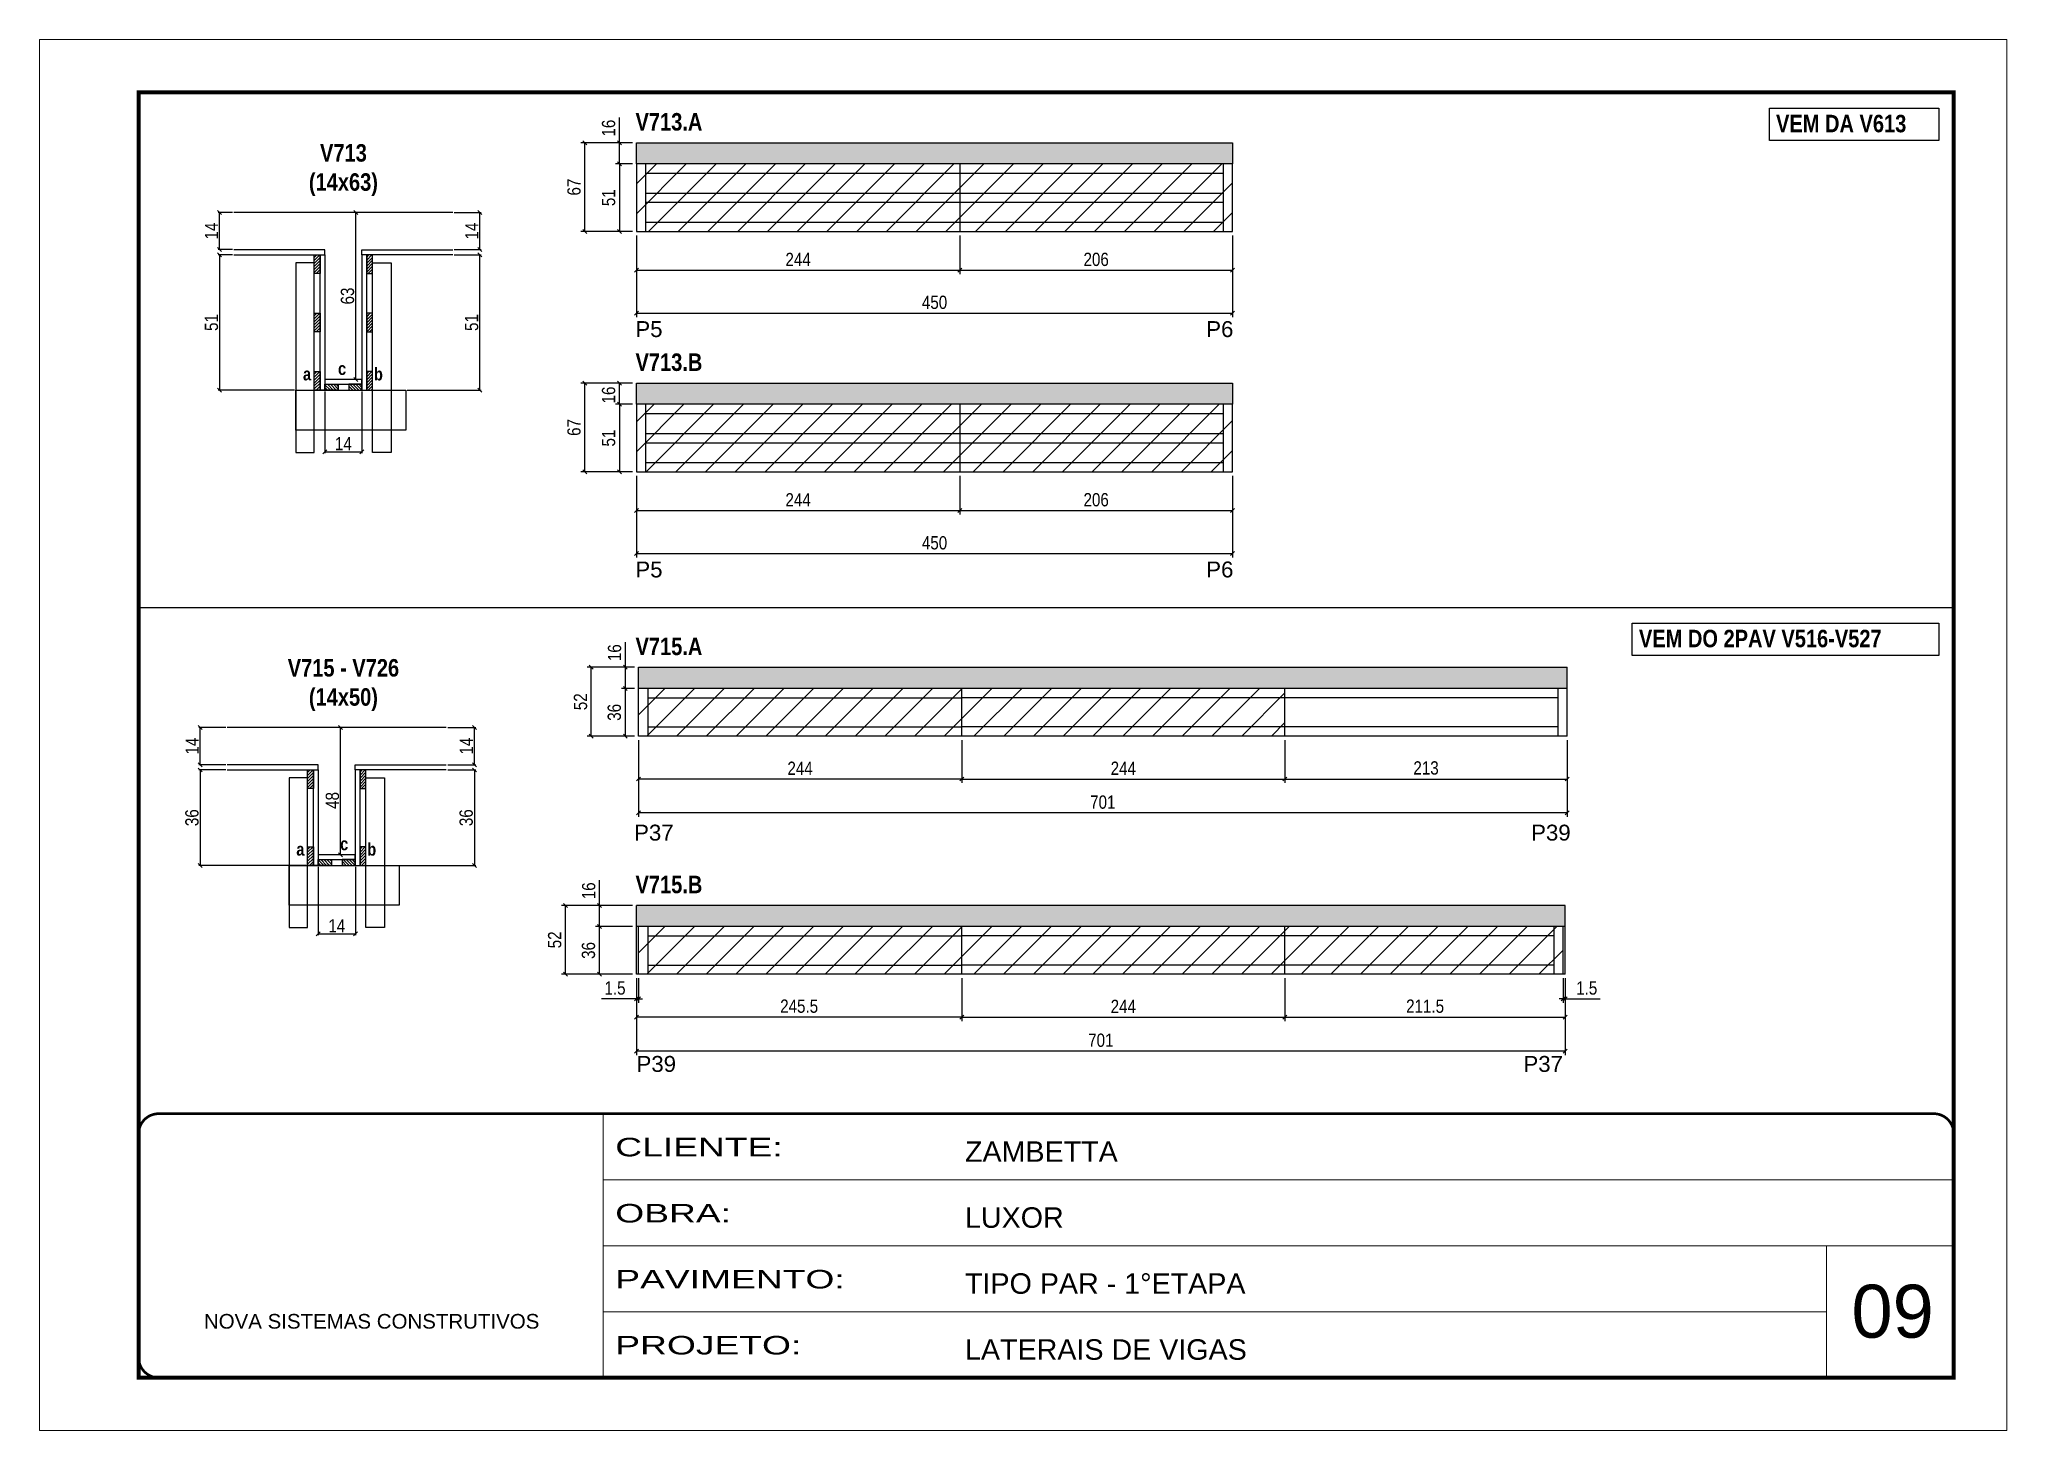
# Model space of a CAD drawing. Extents: x 3309 to 9563, y -2522 to 14608.
# Drawn here: x 3309 to 4794, y 11261 to 12311 of the extents above; entities that cross this region are included whole.
import ezdxf

# ---------------------------------------------------------------- set-up
doc = ezdxf.new("R2010")
doc.units = 0
doc.header["$PDMODE"] = 35
doc.header["$PDSIZE"] = -10
doc.linetypes.add('CONTINUO', pattern=[0])
doc.linetypes.add('DASHED', pattern=[0.75, 0.5, -0.25])
for name, color, linetype in [('5', 5, 'Continuous'), ('COTA', 241, 'Continuous'), ('detalhes', 4, 'Continuous'), ('NOMENCLATURA', 7, 'Continuous'), ('Painéis', 200, 'Continuous'), ('SARR_2.2x7', 40, 'Continuous'), ('SARR_3.5x7', 81, 'Continuous')]:
    doc.layers.add(name, color=color, linetype=linetype)
for name, color, linetype, lineweight in [('CARIMBO', 255, 'Continuous', 9), ('CONCRETO', 251, 'Continuous', 25), ('Folhas', 255, 'Continuous', 9), ('Hachura', 251, 'Continuous', 9), ('SARRAFO DE PRESSAO', 251, 'DASHED', 9)]:
    doc.layers.add(name, color=color, linetype=linetype, lineweight=lineweight)
doc.styles.add('ARIAL', font='arial.ttf')
doc.styles.add('COTA TECNICA', font='techl___.ttf', dxfattribs={"height": 10})
doc.styles.add('COTA TECNICA 2X', font='techl___.ttf', dxfattribs={"height": 10})
doc.styles.get("Standard").update_dxf_attribs({"font": 'arial.ttf'})
doc.styles.add('TECNICA', font='techb___.ttf', dxfattribs={"height": 10})
doc.styles.add('Tecnologia', font='')
doc.styles.get('Tecnologia').set_extended_font_data('Forgotten Futurist')
doc.dimstyles.new('PAINEL', dxfattribs={"dimtxt": 10, "dimasz": 3, "dimexe": 3, "dimexo": 3, "dimgap": 3, "dimtad": 1, "dimdec": 1, "dimzin": 12, "dimdsep": 46, "dimtxsty": 'COTA TECNICA', "dimblk1": 'OBLIQUE', "dimblk2": 'OBLIQUE', "dimsah": 1, "dimcen": 0.9, "dimclrd": 4, "dimclre": 4, "dimclrt": 240, "dimadec": 1, "dimazin": 3, "dimtfac": 1, "dimtdec": 1, "dimtmove": 0, "dimatfit": 3, "dimfxl": 1, "dimtolj": 1, "dimtzin": 12, "dimarcsym": 0})
doc.dimstyles.new('SECAO', dxfattribs={"dimscale": 0.333333, "dimtxt": 5, "dimasz": 9, "dimexe": 3, "dimexo": 3, "dimgap": 3, "dimtad": 1, "dimdec": 1, "dimlfac": 0.5, "dimzin": 12, "dimdsep": 46, "dimtxsty": 'COTA TECNICA 2X', "dimblk1": 'OBLIQUE', "dimblk2": 'OBLIQUE', "dimsah": 1, "dimcen": 0.9, "dimclrd": 4, "dimclre": 4, "dimclrt": 240, "dimadec": 1, "dimazin": 3, "dimtfac": 1, "dimtdec": 1, "dimtmove": 0, "dimatfit": 3, "dimfxl": 1, "dimtolj": 1, "dimtzin": 12, "dimarcsym": 0})
pattern_1 = [(45, (-119995.2693, -21131.5717), (-1.122532015, 1.122532015), [])]
pattern_2 = [(45, (0, 2), (-11.22532, 11.22532), [])]

msp = doc.modelspace()

# ---------------------------------------------------------------- texts
at = {"layer": '5', "linetype": 'Continuous'}
for s, rotation, p in [('P5', 359.99996, (3759.26, 12086.04)), ('P6', 359.99996, (4190.19, 12086.04)), ('P5', 359.99996, (3759.26, 11904.63)), ('P6', 359.99996, (4190.19, 11904.63)), ('P37', 0.00004, (3758.33, 11706.04)), ('P39', 0.00004, (4435.44, 11706.04)), ('P39', 359.99996, (3760.15, 11531.48)), ('P37', 359.99996, (4429.63, 11531.48))]:
    msp.add_text(s, height=12, rotation=rotation, dxfattribs=at).set_placement(p)
at = {"layer": 'CARIMBO', "style": 'ARIAL'}
msp.add_text('09', height=40, dxfattribs=at).set_placement((4677.23, 11330.85))
at = {"layer": 'detalhes', "style": 'TECNICA'}
for s, p in [('a', (3508.38, 12053.33)), ('c', (3534.82, 12057.44)), ('b', (3561.94, 12053.32)), ('a', (3503.35, 11694.66)), ('c', (3536.41, 11698.77)), ('b', (3556.91, 11694.65))]:
    msp.add_text(s, height=9.6, dxfattribs=at).set_placement(p)
at = {"layer": 'NOMENCLATURA', "style": 'TECNICA'}
for s, p in [('V713.A', (3759.4, 12241.9)), ('VEM DA V613', (4620.31, 12240.58)), ('V713.B', (3759.4, 12060.49)), ('VEM DO 2PAV V516-V527', (4516.81, 11851.92)), ('V715.A', (3759.4, 11845.99)), ('V715.B', (3759.4, 11666.29))]:
    msp.add_text(s, height=13.2, dxfattribs=at).set_placement(p)
at = {"layer": 'NOMENCLATURA', "char_height": 13.2, "attachment_point": 2, "style": 'TECNICA'}
for s, insert in [('V713\\P(14x63)', (3538.9, 12231.66)), ('V715 - V726\\P(14x50)', (3538.9, 11843))]:
    msp.add_mtext_dynamic_manual_height_columns(s, width=300.2766, gutter_width=1, heights=[0], dxfattribs=dict(at, insert=insert))

# ---------------------------------------------------------------- blocks, each defined once
blk = doc.blocks.new('9999999999')
at = {"color": 30, "linetype": 'CONTINUO'}
for p, q in [((98564.6, 34230.2), (98564.6, 34429.4)), ((98564.6, 34379.6), (99584, 34379.6)), ((98564.6, 34329.8), (99488, 34329.8)), ((99584, 34329.8), (99488, 34329.8)), ((99488, 34329.8), (99488, 34230.2)), ((98564.6, 34280), (99488, 34280))]:
    blk.add_line(p, q, dxfattribs=at)
at = {"color": 30, "linetype": 'CONTINUO', "const_width": 2}
blk.add_lwpolyline([(99584, 34230.2), (99584, 34414.4, 0.414214), (99569, 34429.4), (98229, 34429.4, 0.414214), (98214, 34414.4), (98214, 34245.2, 0.414214), (98229, 34230.2), (99584, 34230.2)], format="xyb", dxfattribs=at)
at = {"layer": 'Folhas'}
blk.add_lwpolyline([(98139, 34190.2), (99624, 34190.2), (99624, 35240.2), (98139, 35240.2)], close=True, dxfattribs=at)
at = {"layer": 'Folhas', "color": 30, "const_width": 3}
blk.add_lwpolyline([(98214, 34230.2), (99584, 34230.2), (99584, 35200.2), (98214, 35200.2)], close=True, dxfattribs=at)
at = {"color": 7, "linetype": 'Continuous', "ltscale": 5, "style": 'ARIAL'}
for s, height, p in [('ZAMBETTA', 15.48, (98837.7, 34393.1)), ('LUXOR', 15.48, (98837.7, 34343.3)), ('TIPO PAR - 1°ETAPA', 15.483, (98837.7, 34293.5)), ('NOVA SISTEMAS CONSTRUTIVOS', 11.059, (98263.2, 34267.2)), ('LATERAIS DE VIGAS', 15.483, (98837.7, 34243.7))]:
    blk.add_text(s, height=height, dxfattribs=at).set_placement(p)
at = {"layer": 'Folhas', "color": 7, "style": 'Tecnologia', "width": 1.5}
for s, p in [('CLIENTE:', (98573.7, 34397.2)), ('OBRA:', (98573.7, 34347.3)), ('PAVIMENTO:', (98573.7, 34297.5)), ('PROJETO:', (98573.7, 34247.7))]:
    blk.add_text(s, height=14, dxfattribs=at).set_placement(p)
blk = doc.blocks.new('_Oblique')
at = {"color": 0, "linetype": 'ByBlock', "lineweight": -2}
blk.add_line((-0.5, -0.5), (0.5, 0.5), dxfattribs=at)
blk = doc.blocks.new('*D213')
at = {"layer": 'COTA', "color": 4, "lineweight": -2, "transparency": 16777216}
for p, q in [((3760.1, 12162.7), (3760.1, 12101)), ((4210.1, 12162.7), (4210.1, 12101)), ((3760.1, 12104), (4210.1, 12104))]:
    blk.add_line(p, q, dxfattribs=at)
at = {"layer": 'Defpoints', "color": 0, "transparency": 16777216}
for p in [(3760.1, 12165.7), (4210.1, 12165.7), (4210.1, 12104)]:
    blk.add_point(p, dxfattribs=at)
at = {"layer": 'COTA', "color": 4, "lineweight": -2, "transparency": 16777216, "xscale": 3, "yscale": 3, "zscale": 3, "rotation": 180}
blk.add_blockref('_Oblique', (3760.1, 12104), dxfattribs=at)
at = {"layer": 'COTA', "color": 4, "lineweight": -2, "transparency": 16777216, "xscale": 3, "yscale": 3, "zscale": 3}
blk.add_blockref('_Oblique', (4210.1, 12104), dxfattribs=at)
at = {"layer": 'COTA', "color": 240, "transparency": 16777216, "insert": (3985.1, 12112.2), "char_height": 10, "attachment_point": 5, "style": 'COTA TECNICA'}
blk.add_mtext('\\A1;450', dxfattribs=at)
blk = doc.blocks.new('*D214')
at = {"layer": 'COTA', "color": 4, "lineweight": -2, "transparency": 16777216}
for p, q in [((3760.1, 12162.7), (3760.1, 12133.5)), ((4004.1, 12162.7), (4004.1, 12133.5)), ((3760.1, 12136.5), (4004.1, 12136.5))]:
    blk.add_line(p, q, dxfattribs=at)
at = {"layer": 'Defpoints', "color": 0, "transparency": 16777216}
for p in [(3760.1, 12165.7), (4004.1, 12165.7), (4004.1, 12136.5)]:
    blk.add_point(p, dxfattribs=at)
at = {"layer": 'COTA', "color": 4, "lineweight": -2, "transparency": 16777216, "xscale": 3, "yscale": 3, "zscale": 3, "rotation": 180}
blk.add_blockref('_Oblique', (3760.1, 12136.5), dxfattribs=at)
at = {"layer": 'COTA', "color": 4, "lineweight": -2, "transparency": 16777216, "xscale": 3, "yscale": 3, "zscale": 3}
blk.add_blockref('_Oblique', (4004.1, 12136.5), dxfattribs=at)
at = {"layer": 'COTA', "color": 240, "transparency": 16777216, "insert": (3882.1, 12144.6), "char_height": 10, "attachment_point": 5, "style": 'COTA TECNICA'}
blk.add_mtext('\\A1;244', dxfattribs=at)
blk = doc.blocks.new('*D215')
at = {"layer": 'COTA', "color": 4, "lineweight": -2, "transparency": 16777216}
for p, q in [((4004.1, 12162.7), (4004.1, 12133.5)), ((4210.1, 12162.7), (4210.1, 12133.5)), ((4004.1, 12136.5), (4210.1, 12136.5))]:
    blk.add_line(p, q, dxfattribs=at)
at = {"layer": 'Defpoints', "color": 0, "transparency": 16777216}
for p in [(4004.1, 12165.7), (4210.1, 12165.7), (4210.1, 12136.5)]:
    blk.add_point(p, dxfattribs=at)
at = {"layer": 'COTA', "color": 4, "lineweight": -2, "transparency": 16777216, "xscale": 3, "yscale": 3, "zscale": 3, "rotation": 180}
blk.add_blockref('_Oblique', (4004.1, 12136.5), dxfattribs=at)
at = {"layer": 'COTA', "color": 4, "lineweight": -2, "transparency": 16777216, "xscale": 3, "yscale": 3, "zscale": 3}
blk.add_blockref('_Oblique', (4210.1, 12136.5), dxfattribs=at)
at = {"layer": 'COTA', "color": 240, "transparency": 16777216, "insert": (4107.1, 12144.6), "char_height": 10, "attachment_point": 5, "style": 'COTA TECNICA'}
blk.add_mtext('\\A1;206', dxfattribs=at)
blk = doc.blocks.new('*D216')
at = {"layer": 'COTA', "color": 4, "lineweight": -2, "transparency": 16777216}
for p, q in [((3757.1, 12216.7), (3744.2, 12216.7)), ((3747.2, 12216.7), (3747.2, 12165.7)), ((3757.1, 12165.7), (3744.2, 12165.7))]:
    blk.add_line(p, q, dxfattribs=at)
at = {"layer": 'Defpoints', "color": 0, "transparency": 16777216}
for p in [(3760.1, 12216.7), (3747.2, 12165.7), (3760.1, 12165.7)]:
    blk.add_point(p, dxfattribs=at)
at = {"layer": 'COTA', "color": 4, "lineweight": -2, "transparency": 16777216, "xscale": 3, "yscale": 3, "zscale": 3}
for p, rotation in [((3747.2, 12216.7), 90), ((3747.2, 12165.7), 270)]:
    blk.add_blockref('_Oblique', p, dxfattribs=dict(at, rotation=rotation))
at = {"layer": 'COTA', "color": 240, "transparency": 16777216, "insert": (3739.1, 12191.2), "char_height": 10, "attachment_point": 5, "rotation": 90, "style": 'COTA TECNICA'}
blk.add_mtext('\\A1;51', dxfattribs=at)
blk = doc.blocks.new('*D217')
at = {"layer": 'COTA', "color": 4, "lineweight": -2, "transparency": 16777216}
for p, q in [((3747.2, 12232.7), (3747.2, 12251.7)), ((3757.1, 12232.7), (3744.2, 12232.7)), ((3747.2, 12216.7), (3747.2, 12232.7)), ((3757.1, 12216.7), (3744.2, 12216.7))]:
    blk.add_line(p, q, dxfattribs=at)
at = {"layer": 'Defpoints', "color": 0, "transparency": 16777216}
for p in [(3747.2, 12232.7), (3760.1, 12232.7), (3760.1, 12216.7)]:
    blk.add_point(p, dxfattribs=at)
at = {"layer": 'COTA', "color": 4, "lineweight": -2, "transparency": 16777216, "xscale": 3, "yscale": 3, "zscale": 3}
for p, rotation in [((3747.2, 12232.7), 90), ((3747.2, 12216.7), 270)]:
    blk.add_blockref('_Oblique', p, dxfattribs=dict(at, rotation=rotation))
at = {"layer": 'COTA', "color": 240, "transparency": 16777216, "insert": (3739.1, 12243.7), "char_height": 10, "attachment_point": 5, "rotation": 90, "style": 'COTA TECNICA'}
blk.add_mtext('\\A1;16', dxfattribs=at)
blk = doc.blocks.new('*D218')
at = {"layer": 'COTA', "color": 4, "lineweight": -2, "transparency": 16777216}
for p, q in [((3757.1, 12232.7), (3718.1, 12232.7)), ((3721.1, 12165.7), (3721.1, 12232.7)), ((3757.1, 12165.7), (3718.1, 12165.7))]:
    blk.add_line(p, q, dxfattribs=at)
at = {"layer": 'Defpoints', "color": 0, "transparency": 16777216}
for p in [(3721.1, 12232.7), (3760.1, 12232.7), (3760.1, 12165.7)]:
    blk.add_point(p, dxfattribs=at)
at = {"layer": 'COTA', "color": 4, "lineweight": -2, "transparency": 16777216, "xscale": 3, "yscale": 3, "zscale": 3}
for p, rotation in [((3721.1, 12232.7), 90), ((3721.1, 12165.7), 270)]:
    blk.add_blockref('_Oblique', p, dxfattribs=dict(at, rotation=rotation))
at = {"layer": 'COTA', "color": 240, "transparency": 16777216, "insert": (3713, 12199.2), "char_height": 10, "attachment_point": 5, "rotation": 90, "style": 'COTA TECNICA'}
blk.add_mtext('\\A1;67', dxfattribs=at)
blk = doc.blocks.new('*D219')
at = {"layer": 'COTA', "color": 4, "lineweight": -2, "transparency": 16777216}
for p, q in [((3760.1, 11981.3), (3760.1, 11919.6)), ((4210.1, 11981.3), (4210.1, 11919.6)), ((3760.1, 11922.6), (4210.1, 11922.6))]:
    blk.add_line(p, q, dxfattribs=at)
at = {"layer": 'Defpoints', "color": 0, "transparency": 16777216}
for p in [(3760.1, 11984.3), (4210.1, 11984.3), (4210.1, 11922.6)]:
    blk.add_point(p, dxfattribs=at)
at = {"layer": 'COTA', "color": 4, "lineweight": -2, "transparency": 16777216, "xscale": 3, "yscale": 3, "zscale": 3, "rotation": 180}
blk.add_blockref('_Oblique', (3760.1, 11922.6), dxfattribs=at)
at = {"layer": 'COTA', "color": 4, "lineweight": -2, "transparency": 16777216, "xscale": 3, "yscale": 3, "zscale": 3}
blk.add_blockref('_Oblique', (4210.1, 11922.6), dxfattribs=at)
at = {"layer": 'COTA', "color": 240, "transparency": 16777216, "insert": (3985.1, 11930.7), "char_height": 10, "attachment_point": 5, "style": 'COTA TECNICA'}
blk.add_mtext('\\A1;450', dxfattribs=at)
blk = doc.blocks.new('*D220')
at = {"layer": 'COTA', "color": 4, "lineweight": -2, "transparency": 16777216}
for p, q in [((3760.1, 11981.3), (3760.1, 11952.1)), ((4004.1, 11981.3), (4004.1, 11952.1)), ((3760.1, 11955.1), (4004.1, 11955.1))]:
    blk.add_line(p, q, dxfattribs=at)
at = {"layer": 'Defpoints', "color": 0, "transparency": 16777216}
for p in [(3760.1, 11984.3), (4004.1, 11984.3), (4004.1, 11955.1)]:
    blk.add_point(p, dxfattribs=at)
at = {"layer": 'COTA', "color": 4, "lineweight": -2, "transparency": 16777216, "xscale": 3, "yscale": 3, "zscale": 3, "rotation": 180}
blk.add_blockref('_Oblique', (3760.1, 11955.1), dxfattribs=at)
at = {"layer": 'COTA', "color": 4, "lineweight": -2, "transparency": 16777216, "xscale": 3, "yscale": 3, "zscale": 3}
blk.add_blockref('_Oblique', (4004.1, 11955.1), dxfattribs=at)
at = {"layer": 'COTA', "color": 240, "transparency": 16777216, "insert": (3882.1, 11963.2), "char_height": 10, "attachment_point": 5, "style": 'COTA TECNICA'}
blk.add_mtext('\\A1;244', dxfattribs=at)
blk = doc.blocks.new('*D221')
at = {"layer": 'COTA', "color": 4, "lineweight": -2, "transparency": 16777216}
for p, q in [((4004.1, 11981.3), (4004.1, 11952.1)), ((4210.1, 11981.3), (4210.1, 11952.1)), ((4004.1, 11955.1), (4210.1, 11955.1))]:
    blk.add_line(p, q, dxfattribs=at)
at = {"layer": 'Defpoints', "color": 0, "transparency": 16777216}
for p in [(4004.1, 11984.3), (4210.1, 11984.3), (4210.1, 11955.1)]:
    blk.add_point(p, dxfattribs=at)
at = {"layer": 'COTA', "color": 4, "lineweight": -2, "transparency": 16777216, "xscale": 3, "yscale": 3, "zscale": 3, "rotation": 180}
blk.add_blockref('_Oblique', (4004.1, 11955.1), dxfattribs=at)
at = {"layer": 'COTA', "color": 4, "lineweight": -2, "transparency": 16777216, "xscale": 3, "yscale": 3, "zscale": 3}
blk.add_blockref('_Oblique', (4210.1, 11955.1), dxfattribs=at)
at = {"layer": 'COTA', "color": 240, "transparency": 16777216, "insert": (4107.1, 11963.2), "char_height": 10, "attachment_point": 5, "style": 'COTA TECNICA'}
blk.add_mtext('\\A1;206', dxfattribs=at)
blk = doc.blocks.new('*D222')
at = {"layer": 'COTA', "color": 4, "lineweight": -2, "transparency": 16777216}
for p, q in [((3757.1, 12035.3), (3744.2, 12035.3)), ((3747.2, 12035.3), (3747.2, 11984.3)), ((3757.1, 11984.3), (3744.2, 11984.3))]:
    blk.add_line(p, q, dxfattribs=at)
at = {"layer": 'Defpoints', "color": 0, "transparency": 16777216}
for p in [(3760.1, 12035.3), (3747.2, 11984.3), (3760.1, 11984.3)]:
    blk.add_point(p, dxfattribs=at)
at = {"layer": 'COTA', "color": 4, "lineweight": -2, "transparency": 16777216, "xscale": 3, "yscale": 3, "zscale": 3}
for p, rotation in [((3747.2, 12035.3), 90), ((3747.2, 11984.3), 270)]:
    blk.add_blockref('_Oblique', p, dxfattribs=dict(at, rotation=rotation))
at = {"layer": 'COTA', "color": 240, "transparency": 16777216, "insert": (3739.1, 12009.8), "char_height": 10, "attachment_point": 5, "rotation": 90, "style": 'COTA TECNICA'}
blk.add_mtext('\\A1;51', dxfattribs=at)
blk = doc.blocks.new('*D223')
at = {"layer": 'COTA', "color": 4, "lineweight": -2, "transparency": 16777216}
for p, q in [((3757.1, 12051.3), (3744.2, 12051.3)), ((3747.2, 12035.3), (3747.2, 12051.3)), ((3757.1, 12035.3), (3744.2, 12035.3))]:
    blk.add_line(p, q, dxfattribs=at)
at = {"layer": 'Defpoints', "color": 0, "transparency": 16777216}
for p in [(3747.2, 12051.3), (3760.1, 12051.3), (3760.1, 12035.3)]:
    blk.add_point(p, dxfattribs=at)
at = {"layer": 'COTA', "color": 4, "lineweight": -2, "transparency": 16777216, "xscale": 3, "yscale": 3, "zscale": 3}
for p, rotation in [((3747.2, 12051.3), 90), ((3747.2, 12035.3), 270)]:
    blk.add_blockref('_Oblique', p, dxfattribs=dict(at, rotation=rotation))
at = {"layer": 'COTA', "color": 240, "transparency": 16777216, "insert": (3739.1, 12042.3), "char_height": 10, "attachment_point": 5, "rotation": 90, "style": 'COTA TECNICA'}
blk.add_mtext('\\A1;16', dxfattribs=at)
blk = doc.blocks.new('*D224')
at = {"layer": 'COTA', "color": 4, "lineweight": -2, "transparency": 16777216}
for p, q in [((3757.1, 12051.3), (3718.1, 12051.3)), ((3721.1, 11984.3), (3721.1, 12051.3)), ((3757.1, 11984.3), (3718.1, 11984.3))]:
    blk.add_line(p, q, dxfattribs=at)
at = {"layer": 'Defpoints', "color": 0, "transparency": 16777216}
for p in [(3721.1, 12051.3), (3760.1, 12051.3), (3760.1, 11984.3)]:
    blk.add_point(p, dxfattribs=at)
at = {"layer": 'COTA', "color": 4, "lineweight": -2, "transparency": 16777216, "xscale": 3, "yscale": 3, "zscale": 3}
for p, rotation in [((3721.1, 12051.3), 90), ((3721.1, 11984.3), 270)]:
    blk.add_blockref('_Oblique', p, dxfattribs=dict(at, rotation=rotation))
at = {"layer": 'COTA', "color": 240, "transparency": 16777216, "insert": (3713, 12017.8), "char_height": 10, "attachment_point": 5, "rotation": 90, "style": 'COTA TECNICA'}
blk.add_mtext('\\A1;67', dxfattribs=at)
blk = doc.blocks.new('*D208')
at = {"layer": 'COTA', "color": 4, "lineweight": -2, "transparency": 16777216}
for p, q in [((3455.2, 12148), (3444.4, 12148)), ((3445.4, 12148), (3445.4, 12046)), ((3501.9, 12046), (3444.4, 12046))]:
    blk.add_line(p, q, dxfattribs=at)
at = {"layer": 'Defpoints', "color": 0, "transparency": 16777216}
for p in [(3456.2, 12148), (3445.4, 12046), (3502.9, 12046, 0)]:
    blk.add_point(p, dxfattribs=at)
at = {"layer": 'COTA', "color": 4, "lineweight": -2, "transparency": 16777216, "xscale": 3, "yscale": 3, "zscale": 3}
for p, rotation in [((3445.4, 12148), 90), ((3445.4, 12046), 270)]:
    blk.add_blockref('_Oblique', p, dxfattribs=dict(at, rotation=rotation))
at = {"layer": 'COTA', "color": 240, "transparency": 16777216, "insert": (3439.3, 12097), "char_height": 10, "attachment_point": 5, "rotation": 90, "style": 'COTA TECNICA 2X'}
blk.add_mtext('\\A1;51', dxfattribs=at)
blk = doc.blocks.new('*D209')
at = {"layer": 'COTA', "color": 4, "lineweight": -2, "transparency": 16777216}
for p, q in [((3551.9, 12180), (3547.2, 12180)), ((3548.2, 12054), (3548.2, 12180)), ((3551.9, 12054), (3547.2, 12054))]:
    blk.add_line(p, q, dxfattribs=at)
at = {"layer": 'Defpoints', "color": 0, "transparency": 16777216}
for p in [(3548.2, 12180), (3552.9, 12180), (3552.9, 12054)]:
    blk.add_point(p, dxfattribs=at)
at = {"layer": 'COTA', "color": 4, "lineweight": -2, "transparency": 16777216, "xscale": 3, "yscale": 3, "zscale": 3}
for p, rotation in [((3548.2, 12180), 90), ((3548.2, 12054), 270)]:
    blk.add_blockref('_Oblique', p, dxfattribs=dict(at, rotation=rotation))
at = {"layer": 'COTA', "color": 240, "transparency": 16777216, "insert": (3542, 12117), "char_height": 10, "attachment_point": 5, "rotation": 90, "style": 'COTA TECNICA 2X'}
blk.add_mtext('\\A1;63', dxfattribs=at)
blk = doc.blocks.new('*D229')
at = {"layer": 'COTA', "color": 4, "lineweight": -2, "transparency": 16777216}
for p, q in [((3455.2, 12180), (3444.4, 12180)), ((3445.4, 12152), (3445.4, 12180)), ((3455.2, 12152), (3444.4, 12152))]:
    blk.add_line(p, q, dxfattribs=at)
at = {"layer": 'Defpoints', "color": 0, "transparency": 16777216}
for p in [(3445.4, 12180), (3456.2, 12180), (3456.2, 12152)]:
    blk.add_point(p, dxfattribs=at)
at = {"layer": 'COTA', "color": 4, "lineweight": -2, "transparency": 16777216, "xscale": 3, "yscale": 3, "zscale": 3}
for p, rotation in [((3445.4, 12180), 90), ((3445.4, 12152), 270)]:
    blk.add_blockref('_Oblique', p, dxfattribs=dict(at, rotation=rotation))
at = {"layer": 'COTA', "color": 240, "transparency": 16777216, "insert": (3439.3, 12166), "char_height": 10, "attachment_point": 5, "rotation": 90, "style": 'COTA TECNICA 2X'}
blk.add_mtext('\\A1;14', dxfattribs=at)
blk = doc.blocks.new('*D230')
at = {"layer": 'COTA', "color": 4, "lineweight": -2, "transparency": 16777216}
for p, q in [((3524.9, 12045), (3524.9, 11998.5)), ((3552.9, 12045), (3552.9, 11998.5)), ((3524.9, 11999.5), (3552.9, 11999.5))]:
    blk.add_line(p, q, dxfattribs=at)
at = {"layer": 'Defpoints', "color": 0, "transparency": 16777216}
for p in [(3524.9, 12046), (3552.9, 12046), (3552.9, 11999.5)]:
    blk.add_point(p, dxfattribs=at)
at = {"layer": 'COTA', "color": 4, "lineweight": -2, "transparency": 16777216, "xscale": 3, "yscale": 3, "zscale": 3, "rotation": 180}
blk.add_blockref('_Oblique', (3524.9, 11999.5), dxfattribs=at)
at = {"layer": 'COTA', "color": 4, "lineweight": -2, "transparency": 16777216, "xscale": 3, "yscale": 3, "zscale": 3}
blk.add_blockref('_Oblique', (3552.9, 11999.5), dxfattribs=at)
at = {"layer": 'COTA', "color": 240, "transparency": 16777216, "insert": (3538.9, 12005.6), "char_height": 10, "attachment_point": 5, "style": 'COTA TECNICA 2X'}
blk.add_mtext('\\A1;14', dxfattribs=at)
blk = doc.blocks.new('*D231')
at = {"layer": 'COTA', "color": 4, "lineweight": -2, "transparency": 16777216}
for p, q in [((3622.6, 12148), (3642.8, 12148)), ((3641.8, 12046), (3641.8, 12148)), ((3587.1, 12046), (3642.8, 12046))]:
    blk.add_line(p, q, dxfattribs=at)
at = {"layer": 'Defpoints', "color": 0, "transparency": 16777216}
for p in [(3621.6, 12148), (3641.8, 12148), (3586.1, 12046)]:
    blk.add_point(p, dxfattribs=at)
at = {"layer": 'COTA', "color": 4, "lineweight": -2, "transparency": 16777216, "xscale": 3, "yscale": 3, "zscale": 3}
for p, rotation in [((3641.8, 12148), 90), ((3641.8, 12046), 270)]:
    blk.add_blockref('_Oblique', p, dxfattribs=dict(at, rotation=rotation))
at = {"layer": 'COTA', "color": 240, "transparency": 16777216, "insert": (3635.7, 12097), "char_height": 10, "attachment_point": 5, "rotation": 90, "style": 'COTA TECNICA 2X'}
blk.add_mtext('\\A1;51', dxfattribs=at)
blk = doc.blocks.new('*D232')
at = {"layer": 'COTA', "color": 4, "lineweight": -2, "transparency": 16777216}
for p, q in [((3622.6, 12180), (3642.8, 12180)), ((3641.8, 12152), (3641.8, 12180)), ((3622.6, 12152), (3642.8, 12152))]:
    blk.add_line(p, q, dxfattribs=at)
at = {"layer": 'Defpoints', "color": 0, "transparency": 16777216}
for p in [(3621.6, 12180), (3641.8, 12180), (3621.6, 12152)]:
    blk.add_point(p, dxfattribs=at)
at = {"layer": 'COTA', "color": 4, "lineweight": -2, "transparency": 16777216, "xscale": 3, "yscale": 3, "zscale": 3}
for p, rotation in [((3641.8, 12180), 90), ((3641.8, 12152), 270)]:
    blk.add_blockref('_Oblique', p, dxfattribs=dict(at, rotation=rotation))
at = {"layer": 'COTA', "color": 240, "transparency": 16777216, "insert": (3635.8, 12166), "char_height": 10, "attachment_point": 5, "rotation": 90, "style": 'COTA TECNICA 2X'}
blk.add_mtext('\\A1;14', dxfattribs=at)
blk = doc.blocks.new('*D5136')
at = {"layer": 'COTA', "color": 4, "lineweight": -2, "transparency": 16777216}
for p, q in [((3450.2, 11759.3), (3429.8, 11759.3)), ((3430.8, 11759.3), (3430.8, 11687.3)), ((3510.9, 11687.3), (3429.8, 11687.3))]:
    blk.add_line(p, q, dxfattribs=at)
at = {"layer": 'Defpoints', "color": 0, "transparency": 16777216}
for p in [(3451.2, 11759.3), (3430.8, 11687.3), (3511.9, 11687.3, 0)]:
    blk.add_point(p, dxfattribs=at)
at = {"layer": 'COTA', "color": 4, "lineweight": -2, "transparency": 16777216, "xscale": 3, "yscale": 3, "zscale": 3}
for p, rotation in [((3430.8, 11759.3), 90), ((3430.8, 11687.3), 270)]:
    blk.add_blockref('_Oblique', p, dxfattribs=dict(at, rotation=rotation))
at = {"layer": 'COTA', "color": 240, "transparency": 16777216, "insert": (3424.6, 11723.3), "char_height": 10, "attachment_point": 5, "rotation": 90, "style": 'COTA TECNICA 2X'}
blk.add_mtext('\\A1;36', dxfattribs=at)
blk = doc.blocks.new('*D5137')
at = {"layer": 'COTA', "color": 4, "lineweight": -2, "transparency": 16777216}
for p, q in [((3617.6, 11759.3), (3638.8, 11759.3)), ((3637.8, 11759.3), (3637.8, 11687.3)), ((3556.9, 11687.3), (3638.8, 11687.3))]:
    blk.add_line(p, q, dxfattribs=at)
at = {"layer": 'Defpoints', "color": 0, "transparency": 16777216}
for p in [(3616.6, 11759.3), (3555.9, 11687.3, 0), (3637.8, 11687.3)]:
    blk.add_point(p, dxfattribs=at)
at = {"layer": 'COTA', "color": 4, "lineweight": -2, "transparency": 16777216, "xscale": 3, "yscale": 3, "zscale": 3}
for p, rotation in [((3637.8, 11759.3), 90), ((3637.8, 11687.3), 270)]:
    blk.add_blockref('_Oblique', p, dxfattribs=dict(at, rotation=rotation))
at = {"layer": 'COTA', "color": 240, "transparency": 16777216, "insert": (3631.6, 11723.3), "char_height": 10, "attachment_point": 5, "rotation": 90, "style": 'COTA TECNICA 2X'}
blk.add_mtext('\\A1;36', dxfattribs=at)
blk = doc.blocks.new('*D5138')
at = {"layer": 'COTA', "color": 4, "lineweight": -2, "transparency": 16777216}
for p, q in [((3546.9, 11791.3), (3535.7, 11791.3)), ((3536.7, 11695.3), (3536.7, 11791.3)), ((3546.9, 11695.3), (3535.7, 11695.3))]:
    blk.add_line(p, q, dxfattribs=at)
at = {"layer": 'Defpoints', "color": 0, "transparency": 16777216}
for p in [(3536.7, 11791.3), (3547.9, 11791.3), (3547.9, 11695.3)]:
    blk.add_point(p, dxfattribs=at)
at = {"layer": 'COTA', "color": 4, "lineweight": -2, "transparency": 16777216, "xscale": 3, "yscale": 3, "zscale": 3}
for p, rotation in [((3536.7, 11791.3), 90), ((3536.7, 11695.3), 270)]:
    blk.add_blockref('_Oblique', p, dxfattribs=dict(at, rotation=rotation))
at = {"layer": 'COTA', "color": 240, "transparency": 16777216, "insert": (3530.6, 11736.3), "char_height": 10, "attachment_point": 5, "rotation": 90, "style": 'COTA TECNICA 2X'}
blk.add_mtext('\\A1;48', dxfattribs=at)
blk = doc.blocks.new('*D5139')
at = {"layer": 'COTA', "color": 4, "lineweight": -2, "transparency": 16777216}
for p, q in [((3617.6, 11791.3), (3638.8, 11791.3)), ((3637.8, 11763.3), (3637.8, 11791.3)), ((3617.6, 11763.3), (3638.8, 11763.3))]:
    blk.add_line(p, q, dxfattribs=at)
at = {"layer": 'Defpoints', "color": 0, "transparency": 16777216}
for p in [(3616.6, 11791.3), (3637.8, 11791.3), (3616.6, 11763.3)]:
    blk.add_point(p, dxfattribs=at)
at = {"layer": 'COTA', "color": 4, "lineweight": -2, "transparency": 16777216, "xscale": 3, "yscale": 3, "zscale": 3}
for p, rotation in [((3637.8, 11791.3), 90), ((3637.8, 11763.3), 270)]:
    blk.add_blockref('_Oblique', p, dxfattribs=dict(at, rotation=rotation))
at = {"layer": 'COTA', "color": 240, "transparency": 16777216, "insert": (3631.7, 11777.3), "char_height": 10, "attachment_point": 5, "rotation": 90, "style": 'COTA TECNICA 2X'}
blk.add_mtext('\\A1;14', dxfattribs=at)
blk = doc.blocks.new('*D5147')
at = {"layer": 'COTA', "color": 4, "lineweight": -2, "transparency": 16777216}
for p, q in [((3450.2, 11791.3), (3429.8, 11791.3)), ((3430.8, 11763.3), (3430.8, 11791.3)), ((3450.2, 11763.3), (3429.8, 11763.3))]:
    blk.add_line(p, q, dxfattribs=at)
at = {"layer": 'Defpoints', "color": 0, "transparency": 16777216}
for p in [(3430.8, 11791.3), (3451.2, 11791.3), (3451.2, 11763.3)]:
    blk.add_point(p, dxfattribs=at)
at = {"layer": 'COTA', "color": 4, "lineweight": -2, "transparency": 16777216, "xscale": 3, "yscale": 3, "zscale": 3}
for p, rotation in [((3430.8, 11791.3), 90), ((3430.8, 11763.3), 270)]:
    blk.add_blockref('_Oblique', p, dxfattribs=dict(at, rotation=rotation))
at = {"layer": 'COTA', "color": 240, "transparency": 16777216, "insert": (3424.7, 11777.3), "char_height": 10, "attachment_point": 5, "rotation": 90, "style": 'COTA TECNICA 2X'}
blk.add_mtext('\\A1;14', dxfattribs=at)
blk = doc.blocks.new('*D5148')
at = {"layer": 'COTA', "color": 4, "lineweight": -2, "transparency": 16777216}
for p, q in [((3519.9, 11686.3), (3519.9, 11634.6)), ((3547.9, 11686.3), (3547.9, 11634.6)), ((3519.9, 11635.6), (3547.9, 11635.6))]:
    blk.add_line(p, q, dxfattribs=at)
at = {"layer": 'Defpoints', "color": 0, "transparency": 16777216}
for p in [(3519.9, 11687.3), (3547.9, 11687.3), (3547.9, 11635.6)]:
    blk.add_point(p, dxfattribs=at)
at = {"layer": 'COTA', "color": 4, "lineweight": -2, "transparency": 16777216, "xscale": 3, "yscale": 3, "zscale": 3, "rotation": 180}
blk.add_blockref('_Oblique', (3519.9, 11635.6), dxfattribs=at)
at = {"layer": 'COTA', "color": 4, "lineweight": -2, "transparency": 16777216, "xscale": 3, "yscale": 3, "zscale": 3}
blk.add_blockref('_Oblique', (3547.9, 11635.6), dxfattribs=at)
at = {"layer": 'COTA', "color": 240, "transparency": 16777216, "insert": (3533.9, 11641.7), "char_height": 10, "attachment_point": 5, "style": 'COTA TECNICA 2X'}
blk.add_mtext('\\A1;14', dxfattribs=at)
blk = doc.blocks.new('*D5140')
at = {"layer": 'COTA', "color": 4, "linetype": 'ByBlock', "lineweight": -2, "transparency": 16777216}
for p, q in [((3761.6, 11781.8), (3761.6, 11749.5)), ((4005.6, 11781.8), (4005.6, 11749.5)), ((4005.6, 11752.5), (3761.6, 11752.5))]:
    blk.add_line(p, q, dxfattribs=at)
at = {"layer": 'Defpoints', "color": 0, "linetype": 'ByBlock', "transparency": 16777216}
for p in [(3761.6, 11784.8), (4005.6, 11784.8), (3761.6, 11752.5)]:
    blk.add_point(p, dxfattribs=at)
at = {"layer": 'COTA', "color": 4, "linetype": 'ByBlock', "lineweight": -2, "transparency": 16777216, "xscale": 3, "yscale": 3, "zscale": 3, "rotation": 180}
blk.add_blockref('_Oblique', (3761.6, 11752.5), dxfattribs=at)
at = {"layer": 'COTA', "color": 4, "linetype": 'ByBlock', "lineweight": -2, "transparency": 16777216, "xscale": 3, "yscale": 3, "zscale": 3}
blk.add_blockref('_Oblique', (4005.6, 11752.5), dxfattribs=at)
at = {"layer": 'COTA', "color": 240, "linetype": 'ByBlock', "transparency": 16777216, "insert": (3883.6, 11760.6), "char_height": 10, "attachment_point": 5, "style": 'COTA TECNICA'}
blk.add_mtext('\\A1;244', dxfattribs=at)
blk = doc.blocks.new('*D5141')
at = {"layer": 'COTA', "color": 4, "lineweight": -2, "transparency": 16777216}
for p, q in [((4005.6, 11781.8), (4005.6, 11749.5)), ((4249.6, 11781.8), (4249.6, 11749.5)), ((4005.6, 11752.5), (4249.6, 11752.5))]:
    blk.add_line(p, q, dxfattribs=at)
at = {"layer": 'Defpoints', "color": 0, "transparency": 16777216}
for p in [(4005.6, 11784.8, 0), (4249.6, 11784.8, 0), (4249.6, 11752.5)]:
    blk.add_point(p, dxfattribs=at)
at = {"layer": 'COTA', "color": 4, "lineweight": -2, "transparency": 16777216, "xscale": 3, "yscale": 3, "zscale": 3, "rotation": 180}
blk.add_blockref('_Oblique', (4005.6, 11752.5), dxfattribs=at)
at = {"layer": 'COTA', "color": 4, "lineweight": -2, "transparency": 16777216, "xscale": 3, "yscale": 3, "zscale": 3}
blk.add_blockref('_Oblique', (4249.6, 11752.5), dxfattribs=at)
at = {"layer": 'COTA', "color": 240, "transparency": 16777216, "insert": (4127.6, 11760.6), "char_height": 10, "attachment_point": 5, "style": 'COTA TECNICA'}
blk.add_mtext('\\A1;244', dxfattribs=at)
blk = doc.blocks.new('*D5142')
at = {"layer": 'COTA', "color": 4, "lineweight": -2, "transparency": 16777216}
for p, q in [((4249.6, 11781.8), (4249.6, 11749.5)), ((4462.6, 11781.8), (4462.6, 11749.5)), ((4249.6, 11752.5), (4462.6, 11752.5))]:
    blk.add_line(p, q, dxfattribs=at)
at = {"layer": 'Defpoints', "color": 0, "transparency": 16777216}
for p in [(4249.6, 11784.8, 0), (4462.6, 11784.8, 0), (4462.6, 11752.5)]:
    blk.add_point(p, dxfattribs=at)
at = {"layer": 'COTA', "color": 4, "lineweight": -2, "transparency": 16777216, "xscale": 3, "yscale": 3, "zscale": 3, "rotation": 180}
blk.add_blockref('_Oblique', (4249.6, 11752.5), dxfattribs=at)
at = {"layer": 'COTA', "color": 4, "lineweight": -2, "transparency": 16777216, "xscale": 3, "yscale": 3, "zscale": 3}
blk.add_blockref('_Oblique', (4462.6, 11752.5), dxfattribs=at)
at = {"layer": 'COTA', "color": 240, "transparency": 16777216, "insert": (4356.1, 11760.8), "char_height": 10, "attachment_point": 5, "style": 'COTA TECNICA'}
blk.add_mtext('\\A1;213', dxfattribs=at)
blk = doc.blocks.new('*D5149')
at = {"layer": 'COTA', "color": 4, "lineweight": -2, "transparency": 16777216}
for p, q in [((3761.6, 11781.8), (3761.6, 11723.9)), ((4462.6, 11781.8), (4462.6, 11723.9)), ((4462.6, 11726.9), (3761.6, 11726.9))]:
    blk.add_line(p, q, dxfattribs=at)
at = {"layer": 'Defpoints', "color": 0, "transparency": 16777216}
for p in [(3761.6, 11784.8, 0), (4462.6, 11784.8, 0), (3761.6, 11726.9)]:
    blk.add_point(p, dxfattribs=at)
at = {"layer": 'COTA', "color": 4, "lineweight": -2, "transparency": 16777216, "xscale": 3, "yscale": 3, "zscale": 3, "rotation": 180}
blk.add_blockref('_Oblique', (3761.6, 11726.9), dxfattribs=at)
at = {"layer": 'COTA', "color": 4, "lineweight": -2, "transparency": 16777216, "xscale": 3, "yscale": 3, "zscale": 3}
blk.add_blockref('_Oblique', (4462.6, 11726.9), dxfattribs=at)
at = {"layer": 'COTA', "color": 240, "transparency": 16777216, "insert": (4112.1, 11735), "char_height": 10, "attachment_point": 5, "style": 'COTA TECNICA'}
blk.add_mtext('\\A1;701', dxfattribs=at)
blk = doc.blocks.new('*D5150')
at = {"layer": 'COTA', "color": 4, "lineweight": -2, "transparency": 16777216}
for p, q in [((3758.6, 11820.8), (3748.7, 11820.8)), ((3751.7, 11784.8), (3751.7, 11820.8)), ((3758.6, 11784.8), (3748.7, 11784.8))]:
    blk.add_line(p, q, dxfattribs=at)
at = {"layer": 'Defpoints', "color": 0, "transparency": 16777216}
for p in [(3751.7, 11820.8), (3761.6, 11820.8), (3761.6, 11784.8)]:
    blk.add_point(p, dxfattribs=at)
at = {"layer": 'COTA', "color": 4, "lineweight": -2, "transparency": 16777216, "xscale": 3, "yscale": 3, "zscale": 3}
for p, rotation in [((3751.7, 11820.8), 90), ((3751.7, 11784.8), 270)]:
    blk.add_blockref('_Oblique', p, dxfattribs=dict(at, rotation=rotation))
at = {"layer": 'COTA', "color": 240, "transparency": 16777216, "insert": (3743.4, 11802.8), "char_height": 10, "attachment_point": 5, "rotation": 90, "style": 'COTA TECNICA'}
blk.add_mtext('\\A1;36', dxfattribs=at)
blk = doc.blocks.new('*D5151')
at = {"layer": 'COTA', "color": 4, "lineweight": -2, "transparency": 16777216}
for p, q in [((3751.7, 11836.8), (3751.7, 11855.8)), ((3758.6, 11836.8), (3748.7, 11836.8)), ((3751.7, 11820.8), (3751.7, 11836.8)), ((3758.6, 11820.8), (3748.7, 11820.8))]:
    blk.add_line(p, q, dxfattribs=at)
at = {"layer": 'Defpoints', "color": 0, "transparency": 16777216}
for p in [(3751.7, 11836.8), (3761.6, 11836.8), (3761.6, 11820.8)]:
    blk.add_point(p, dxfattribs=at)
at = {"layer": 'COTA', "color": 4, "lineweight": -2, "transparency": 16777216, "xscale": 3, "yscale": 3, "zscale": 3}
for p, rotation in [((3751.7, 11836.8), 90), ((3751.7, 11820.8), 270)]:
    blk.add_blockref('_Oblique', p, dxfattribs=dict(at, rotation=rotation))
at = {"layer": 'COTA', "color": 240, "transparency": 16777216, "insert": (3743.6, 11847.8), "char_height": 10, "attachment_point": 5, "rotation": 90, "style": 'COTA TECNICA'}
blk.add_mtext('\\A1;16', dxfattribs=at)
blk = doc.blocks.new('*D5152')
at = {"layer": 'COTA', "color": 4, "lineweight": -2, "transparency": 16777216}
for p, q in [((3758.6, 11836.8), (3723, 11836.8)), ((3726, 11784.8), (3726, 11836.8)), ((3758.6, 11784.8), (3723, 11784.8))]:
    blk.add_line(p, q, dxfattribs=at)
at = {"layer": 'Defpoints', "color": 0, "transparency": 16777216}
for p in [(3726, 11836.8), (3761.6, 11836.8), (3761.6, 11784.8)]:
    blk.add_point(p, dxfattribs=at)
at = {"layer": 'COTA', "color": 4, "lineweight": -2, "transparency": 16777216, "xscale": 3, "yscale": 3, "zscale": 3}
for p, rotation in [((3726, 11836.8), 90), ((3726, 11784.8), 270)]:
    blk.add_blockref('_Oblique', p, dxfattribs=dict(at, rotation=rotation))
at = {"layer": 'COTA', "color": 240, "transparency": 16777216, "insert": (3717.9, 11810.8), "char_height": 10, "attachment_point": 5, "rotation": 90, "style": 'COTA TECNICA'}
blk.add_mtext('\\A1;52', dxfattribs=at)
blk = doc.blocks.new('*D5143')
at = {"layer": 'COTA', "color": 4, "linetype": 'ByBlock', "lineweight": -2, "transparency": 16777216}
for p, q in [((3760.1, 11602.1), (3760.1, 11569.8)), ((4005.6, 11602.1), (4005.6, 11569.8)), ((4005.6, 11572.8), (3760.1, 11572.8))]:
    blk.add_line(p, q, dxfattribs=at)
at = {"layer": 'Defpoints', "color": 0, "linetype": 'ByBlock', "transparency": 16777216}
for p in [(3760.1, 11605.1), (4005.6, 11605.1), (3760.1, 11572.8)]:
    blk.add_point(p, dxfattribs=at)
at = {"layer": 'COTA', "color": 4, "linetype": 'ByBlock', "lineweight": -2, "transparency": 16777216, "xscale": 3, "yscale": 3, "zscale": 3, "rotation": 180}
blk.add_blockref('_Oblique', (3760.1, 11572.8), dxfattribs=at)
at = {"layer": 'COTA', "color": 4, "linetype": 'ByBlock', "lineweight": -2, "transparency": 16777216, "xscale": 3, "yscale": 3, "zscale": 3}
blk.add_blockref('_Oblique', (4005.6, 11572.8), dxfattribs=at)
at = {"layer": 'COTA', "color": 240, "linetype": 'ByBlock', "transparency": 16777216, "insert": (3882.9, 11581), "char_height": 10, "attachment_point": 5, "style": 'COTA TECNICA'}
blk.add_mtext('\\A1;245.5', dxfattribs=at)
blk = doc.blocks.new('*D5144')
at = {"layer": 'COTA', "color": 4, "lineweight": -2, "transparency": 16777216}
for p, q in [((4005.6, 11602.1), (4005.6, 11569.8)), ((4249.6, 11602.1), (4249.6, 11569.8)), ((4005.6, 11572.8), (4249.6, 11572.8))]:
    blk.add_line(p, q, dxfattribs=at)
at = {"layer": 'Defpoints', "color": 0, "transparency": 16777216}
for p in [(4005.6, 11605.1, 0), (4249.6, 11605.1, 0), (4249.6, 11572.8)]:
    blk.add_point(p, dxfattribs=at)
at = {"layer": 'COTA', "color": 4, "lineweight": -2, "transparency": 16777216, "xscale": 3, "yscale": 3, "zscale": 3, "rotation": 180}
blk.add_blockref('_Oblique', (4005.6, 11572.8), dxfattribs=at)
at = {"layer": 'COTA', "color": 4, "lineweight": -2, "transparency": 16777216, "xscale": 3, "yscale": 3, "zscale": 3}
blk.add_blockref('_Oblique', (4249.6, 11572.8), dxfattribs=at)
at = {"layer": 'COTA', "color": 240, "transparency": 16777216, "insert": (4127.6, 11580.9), "char_height": 10, "attachment_point": 5, "style": 'COTA TECNICA'}
blk.add_mtext('\\A1;244', dxfattribs=at)
blk = doc.blocks.new('*D5145')
at = {"layer": 'COTA', "color": 4, "lineweight": -2, "transparency": 16777216}
for p, q in [((4249.6, 11602.1), (4249.6, 11569.8)), ((4461.1, 11602.1), (4461.1, 11569.8)), ((4249.6, 11572.8), (4461.1, 11572.8))]:
    blk.add_line(p, q, dxfattribs=at)
at = {"layer": 'Defpoints', "color": 0, "transparency": 16777216}
for p in [(4249.6, 11605.1, 0), (4461.1, 11605.1, 0), (4461.1, 11572.8)]:
    blk.add_point(p, dxfattribs=at)
at = {"layer": 'COTA', "color": 4, "lineweight": -2, "transparency": 16777216, "xscale": 3, "yscale": 3, "zscale": 3, "rotation": 180}
blk.add_blockref('_Oblique', (4249.6, 11572.8), dxfattribs=at)
at = {"layer": 'COTA', "color": 4, "lineweight": -2, "transparency": 16777216, "xscale": 3, "yscale": 3, "zscale": 3}
blk.add_blockref('_Oblique', (4461.1, 11572.8), dxfattribs=at)
at = {"layer": 'COTA', "color": 240, "transparency": 16777216, "insert": (4355.4, 11581), "char_height": 10, "attachment_point": 5, "style": 'COTA TECNICA'}
blk.add_mtext('\\A1;211.5', dxfattribs=at)
blk = doc.blocks.new('*D5153')
at = {"layer": 'COTA', "color": 4, "lineweight": -2, "transparency": 16777216}
for p, q in [((3760.1, 11602.1), (3760.1, 11544.2)), ((4461.1, 11602.1), (4461.1, 11544.2)), ((4461.1, 11547.2), (3760.1, 11547.2))]:
    blk.add_line(p, q, dxfattribs=at)
at = {"layer": 'Defpoints', "color": 0, "transparency": 16777216}
for p in [(3760.1, 11605.1, 0), (4461.1, 11605.1, 0), (3760.1, 11547.2)]:
    blk.add_point(p, dxfattribs=at)
at = {"layer": 'COTA', "color": 4, "lineweight": -2, "transparency": 16777216, "xscale": 3, "yscale": 3, "zscale": 3, "rotation": 180}
blk.add_blockref('_Oblique', (3760.1, 11547.2), dxfattribs=at)
at = {"layer": 'COTA', "color": 4, "lineweight": -2, "transparency": 16777216, "xscale": 3, "yscale": 3, "zscale": 3}
blk.add_blockref('_Oblique', (4461.1, 11547.2), dxfattribs=at)
at = {"layer": 'COTA', "color": 240, "transparency": 16777216, "insert": (4110.6, 11555.3), "char_height": 10, "attachment_point": 5, "style": 'COTA TECNICA'}
blk.add_mtext('\\A1;701', dxfattribs=at)
blk = doc.blocks.new('*D5154')
at = {"layer": 'COTA', "color": 4, "lineweight": -2, "transparency": 16777216}
for p, q in [((3757.1, 11641.1), (3729.2, 11641.1)), ((3732.2, 11605.1), (3732.2, 11641.1)), ((3757.1, 11605.1), (3729.2, 11605.1))]:
    blk.add_line(p, q, dxfattribs=at)
at = {"layer": 'Defpoints', "color": 0, "transparency": 16777216}
for p in [(3732.2, 11641.1), (3760.1, 11641.1), (3760.1, 11605.1)]:
    blk.add_point(p, dxfattribs=at)
at = {"layer": 'COTA', "color": 4, "lineweight": -2, "transparency": 16777216, "xscale": 3, "yscale": 3, "zscale": 3}
for p, rotation in [((3732.2, 11641.1), 90), ((3732.2, 11605.1), 270)]:
    blk.add_blockref('_Oblique', p, dxfattribs=dict(at, rotation=rotation))
at = {"layer": 'COTA', "color": 240, "transparency": 16777216, "insert": (3723.9, 11623.1), "char_height": 10, "attachment_point": 5, "rotation": 90, "style": 'COTA TECNICA'}
blk.add_mtext('\\A1;36', dxfattribs=at)
blk = doc.blocks.new('*D5156')
at = {"layer": 'COTA', "color": 4, "lineweight": -2, "transparency": 16777216}
for p, q in [((3757.1, 11657.1), (3703.5, 11657.1)), ((3706.5, 11605.1), (3706.5, 11657.1)), ((3757.1, 11605.1), (3703.5, 11605.1))]:
    blk.add_line(p, q, dxfattribs=at)
at = {"layer": 'Defpoints', "color": 0, "transparency": 16777216}
for p in [(3706.5, 11657.1), (3760.1, 11657.1), (3760.1, 11605.1)]:
    blk.add_point(p, dxfattribs=at)
at = {"layer": 'COTA', "color": 4, "lineweight": -2, "transparency": 16777216, "xscale": 3, "yscale": 3, "zscale": 3}
for p, rotation in [((3706.5, 11657.1), 90), ((3706.5, 11605.1), 270)]:
    blk.add_blockref('_Oblique', p, dxfattribs=dict(at, rotation=rotation))
at = {"layer": 'COTA', "color": 240, "transparency": 16777216, "insert": (3698.4, 11631.1), "char_height": 10, "attachment_point": 5, "rotation": 90, "style": 'COTA TECNICA'}
blk.add_mtext('\\A1;52', dxfattribs=at)
blk = doc.blocks.new('*D5157')
at = {"layer": 'COTA', "color": 4, "lineweight": -2, "transparency": 16777216}
for p, q in [((3760.1, 11602.1), (3760.1, 11583.6)), ((3761.6, 11602.1), (3761.6, 11583.6)), ((3760.1, 11586.6), (3733.6, 11586.6)), ((3761.6, 11586.6), (3760.1, 11586.6)), ((3761.6, 11586.6), (3764.6, 11586.6))]:
    blk.add_line(p, q, dxfattribs=at)
at = {"layer": 'Defpoints', "color": 0, "transparency": 16777216}
for p in [(3760.1, 11605.1), (3761.6, 11605.1), (3760.1, 11586.6)]:
    blk.add_point(p, dxfattribs=at)
at = {"layer": 'COTA', "color": 4, "lineweight": -2, "transparency": 16777216, "xscale": 3, "yscale": 3, "zscale": 3}
blk.add_blockref('_Oblique', (3760.1, 11586.6), dxfattribs=at)
at = {"layer": 'COTA', "color": 4, "lineweight": -2, "transparency": 16777216, "xscale": 3, "yscale": 3, "zscale": 3, "rotation": 180}
blk.add_blockref('_Oblique', (3761.6, 11586.6), dxfattribs=at)
at = {"layer": 'COTA', "color": 240, "transparency": 16777216, "insert": (3743.9, 11594.7), "char_height": 10, "attachment_point": 5, "style": 'COTA TECNICA'}
blk.add_mtext('\\A1;1.5', dxfattribs=at)
blk = doc.blocks.new('*D5146')
at = {"layer": 'COTA', "color": 4, "lineweight": -2, "transparency": 16777216}
for p, q in [((4459.6, 11602.1), (4459.6, 11583.6)), ((4461.1, 11602.1), (4461.1, 11583.6)), ((4459.6, 11586.6), (4456.6, 11586.6)), ((4459.6, 11586.6), (4461.1, 11586.6)), ((4461.1, 11586.6), (4487.6, 11586.6))]:
    blk.add_line(p, q, dxfattribs=at)
at = {"layer": 'Defpoints', "color": 0, "transparency": 16777216}
for p in [(4459.6, 11605.1), (4461.1, 11605.1), (4461.1, 11586.6)]:
    blk.add_point(p, dxfattribs=at)
at = {"layer": 'COTA', "color": 4, "lineweight": -2, "transparency": 16777216, "xscale": 3, "yscale": 3, "zscale": 3}
blk.add_blockref('_Oblique', (4459.6, 11586.6), dxfattribs=at)
at = {"layer": 'COTA', "color": 4, "lineweight": -2, "transparency": 16777216, "xscale": 3, "yscale": 3, "zscale": 3, "rotation": 180}
blk.add_blockref('_Oblique', (4461.1, 11586.6), dxfattribs=at)
at = {"layer": 'COTA', "color": 240, "transparency": 16777216, "insert": (4477.4, 11594.7), "char_height": 10, "attachment_point": 5, "style": 'COTA TECNICA'}
blk.add_mtext('\\A1;1.5', dxfattribs=at)
blk = doc.blocks.new('*D5160')
at = {"layer": 'COTA', "color": 4, "lineweight": -2, "transparency": 16777216}
for p, q in [((3732.2, 11657.1), (3732.2, 11676.1)), ((3757.1, 11657.1), (3729.2, 11657.1)), ((3732.2, 11641.1), (3732.2, 11657.1)), ((3757.1, 11641.1), (3729.2, 11641.1))]:
    blk.add_line(p, q, dxfattribs=at)
at = {"layer": 'Defpoints', "color": 0, "transparency": 16777216}
for p in [(3732.2, 11657.1), (3760.1, 11657.1), (3760.1, 11641.1)]:
    blk.add_point(p, dxfattribs=at)
at = {"layer": 'COTA', "color": 4, "lineweight": -2, "transparency": 16777216, "xscale": 3, "yscale": 3, "zscale": 3}
for p, rotation in [((3732.2, 11657.1), 90), ((3732.2, 11641.1), 270)]:
    blk.add_blockref('_Oblique', p, dxfattribs=dict(at, rotation=rotation))
at = {"layer": 'COTA', "color": 240, "transparency": 16777216, "insert": (3724.1, 11668.1), "char_height": 10, "attachment_point": 5, "rotation": 90, "style": 'COTA TECNICA'}
blk.add_mtext('\\A1;16', dxfattribs=at)

# ---------------------------------------------------------------- dimensions: what is measured, and where the dimension line sits
at = {"layer": 'COTA'}
for base, p1, p2, angle, dimstyle, picture, middle in [((3747.22, 12232.71), (3760.12, 12216.71), (3760.12, 12232.71), 90, 'PAINEL', '*D217', (3739.12, 12243.72)), ((3721.06, 12232.71), (3760.12, 12165.71), (3760.12, 12232.71), 90, 'PAINEL', '*D218', (3712.95, 12199.21)), ((3747.22, 12165.71), (3760.12, 12216.71), (3760.12, 12165.71), 90, 'PAINEL', '*D216', (3739.11, 12191.21)), ((3445.41, 12179.97), (3456.2, 12151.97), (3456.2, 12179.97), 90, 'SECAO', '*D229', (3439.34, 12165.97)), ((3641.83, 12179.97), (3621.6, 12151.97), (3621.6, 12179.97), 90, 'SECAO', '*D232', (3635.76, 12165.97)), ((4210.12, 12104.05), (3760.12, 12165.71), (4210.12, 12165.71), 180, 'PAINEL', '*D213', (3985.12, 12112.16)), ((3445.41, 12045.97), (3456.2, 12147.97), (3502.9, 12045.97), 90, 'SECAO', '*D208', (3439.3, 12096.97)), ((3641.83, 12147.97), (3586.09, 12045.97), (3621.6, 12147.97), 90, 'SECAO', '*D231', (3635.72, 12096.97)), ((3721.06, 12051.3), (3760.12, 11984.3), (3760.12, 12051.3), 90, 'PAINEL', '*D224', (3712.95, 12017.8)), ((3747.22, 11984.3), (3760.12, 12035.3), (3760.12, 11984.3), 90, 'PAINEL', '*D222', (3739.11, 12009.8)), ((4210.12, 11922.64), (3760.12, 11984.3), (4210.12, 11984.3), 180, 'PAINEL', '*D219', (3985.12, 11930.75)), ((3751.67, 11836.8), (3761.62, 11820.8), (3761.62, 11836.8), 90, 'PAINEL', '*D5151', (3743.57, 11847.81)), ((3726.04, 11836.8), (3761.62, 11784.8), (3761.62, 11836.8), 90, 'PAINEL', '*D5152', (3717.93, 11810.8)), ((3751.67, 11820.8), (3761.62, 11784.8), (3761.62, 11820.8), 90, 'PAINEL', '*D5150', (3743.45, 11802.8)), ((3430.82, 11791.3), (3451.17, 11763.3), (3451.17, 11791.3), 90, 'SECAO', '*D5147', (3424.75, 11777.3)), ((3637.79, 11791.3), (3616.57, 11763.3), (3616.57, 11791.3), 90, 'SECAO', '*D5139', (3631.71, 11777.3)), ((3430.82, 11687.3, 0), (3451.17, 11759.3), (3511.87, 11687.3), 90, 'SECAO', '*D5136', (3424.6, 11723.3, 0)), ((3637.79, 11687.3, 0), (3616.57, 11759.3), (3555.87, 11687.3), 90, 'SECAO', '*D5137', (3631.57, 11723.3, 0)), ((3732.16, 11657.11), (3760.12, 11641.11), (3760.12, 11657.11), 90, 'PAINEL', '*D5160', (3724.06, 11668.11)), ((3706.53, 11657.11), (3760.12, 11605.11), (3760.12, 11657.11), 90, 'PAINEL', '*D5156', (3698.42, 11631.11)), ((3732.16, 11641.11), (3760.12, 11605.11), (3760.12, 11641.11), 90, 'PAINEL', '*D5154', (3723.94, 11623.11)), ((4461.12, 11586.59), (4459.62, 11605.11), (4461.12, 11605.11), 180, 'PAINEL', '*D5146', (4477.37, 11594.7))]:
    dim = msp.add_linear_dim(base=base, p1=p1, p2=p2, angle=angle, dimstyle=dimstyle, dxfattribs=at)
    dim.commit()
    dim.dimension.update_dxf_attribs({"geometry": picture, "text_midpoint": middle})
for base, p1, p2, dimstyle, picture, middle in [((3548.23, 12179.97), (3552.9, 12053.97), (3552.9, 12179.97), 'SECAO', '*D209', (3548.23, 12116.97)), ((3747.22, 12051.3), (3760.12, 12035.3), (3760.12, 12051.3), 'PAINEL', '*D223', (3747.22, 12042.3)), ((3536.69, 11791.3), (3547.87, 11695.3), (3547.87, 11791.3), 'SECAO', '*D5138', (3536.69, 11736.3))]:
    dim = msp.add_linear_dim(base=base, p1=p1, p2=p2, angle=90, dimstyle=dimstyle, dxfattribs=at)
    dim.commit()
    dim.dimension.update_dxf_attribs({"geometry": picture, "text_midpoint": middle, "dimtype": 160})
for base, p1, p2, dimstyle, picture, middle in [((4004.12, 12136.54), (3760.12, 12165.71), (4004.12, 12165.71), 'PAINEL', '*D214', (3882.12, 12144.61)), ((3552.9, 11999.52), (3524.9, 12045.97), (3552.9, 12045.97), 'SECAO', '*D230', (3538.9, 12005.59)), ((4004.12, 11955.13), (3760.12, 11984.3), (4004.12, 11984.3), 'PAINEL', '*D220', (3882.12, 11963.2)), ((3761.62, 11726.88, 0), (4462.62, 11784.8), (3761.62, 11784.8), 'PAINEL', '*D5149', (4112.12, 11734.99, 0)), ((4249.62, 11752.54, 0), (4005.62, 11784.8), (4249.62, 11784.8), 'PAINEL', '*D5141', (4127.62, 11760.61, 0)), ((4462.62, 11752.54, 0), (4249.62, 11784.8), (4462.62, 11784.8), 'PAINEL', '*D5142', (4356.12, 11760.76, 0)), ((3547.87, 11635.6), (3519.87, 11687.3), (3547.87, 11687.3), 'SECAO', '*D5148', (3533.87, 11641.67)), ((3760.12, 11586.59), (3761.62, 11605.11), (3760.12, 11605.11), 'PAINEL', '*D5157', (3743.87, 11594.7)), ((3760.12, 11547.19, 0), (4461.12, 11605.11), (3760.12, 11605.11), 'PAINEL', '*D5153', (4110.62, 11555.29, 0)), ((4249.62, 11572.85, 0), (4005.62, 11605.11), (4249.62, 11605.11), 'PAINEL', '*D5144', (4127.62, 11580.92, 0)), ((4461.12, 11572.85, 0), (4249.62, 11605.11), (4461.12, 11605.11), 'PAINEL', '*D5145', (4355.37, 11580.96, 0))]:
    dim = msp.add_linear_dim(base=base, p1=p1, p2=p2, dimstyle=dimstyle, dxfattribs=at)
    dim.commit()
    dim.dimension.update_dxf_attribs({"geometry": picture, "text_midpoint": middle})
for base, p1, p2, picture, middle in [((4210.12, 12136.54), (4004.12, 12165.71), (4210.12, 12165.71), '*D215', (4107.12, 12144.64)), ((4210.12, 11955.13), (4004.12, 11984.3), (4210.12, 11984.3), '*D221', (4107.12, 11963.23))]:
    dim = msp.add_linear_dim(base=base, p1=p1, p2=p2, dimstyle='PAINEL', override={"dimtmove": 1}, dxfattribs=at)
    dim.commit()
    dim.dimension.update_dxf_attribs({"geometry": picture, "text_midpoint": middle})
at = {"layer": 'COTA', "linetype": 'ByBlock'}
for base, p1, p2, picture, middle in [((3761.62, 11752.54), (4005.62, 11784.8), (3761.62, 11784.8), '*D5140', (3883.62, 11760.61)), ((3760.12, 11572.85), (4005.62, 11605.11), (3760.12, 11605.11), '*D5143', (3882.87, 11580.96))]:
    dim = msp.add_linear_dim(base=base, p1=p1, p2=p2, angle=180, dimstyle='PAINEL', override={"dimtmove": 1}, dxfattribs=at)
    dim.commit()
    dim.dimension.update_dxf_attribs({"geometry": picture, "text_midpoint": middle})

# ---------------------------------------------------------------- hatches: boundary and pattern name
at = {"layer": 'COTA'}
h = msp.add_hatch(dxfattribs=at)
h.set_pattern_fill('AR-CONC', color=256, scale=0.03)
h.set_pattern_definition([(50, (36.2224, 27.5365), (5.46554, -0.4781726), [0.5715, -6.2865]), (355, (36.2224, 27.5365), (-1.0573026, 5.7317054), [0.4572, -5.0292175]), (100.451445, (36.678, 27.4967), (4.4082374, 5.2535326), [0.4857003, -5.3427073]), (46.1842, (36.2224, 29.0605), (8.1323712, -1.26127), [0.85725, -9.42975]), (96.63556, (36.9, 28.9554), (7.122124, 7.4227837), [0.7285507, -8.014068]), (351.18415, (36.222, 29.0605), (7.122124, 7.422784), [0.685799, -7.543792]), (21, (36.9844, 28.6795), (4.5484317, -3.067956), [0.5715, -6.2865]), (326, (36.9844, 28.6795), (1.8540609, 5.525639), [0.4572, -5.0292]), (71.451445, (37.3634, 28.424), (6.4024926, 2.457683), [0.4857003, -5.3426981]), (37.5, (36.2224, 27.5365), (0.0926581, 2.53665117), [0, -4.96824, 0, -5.1054, 0, -5.04825]), (7.5, (36.2224, 27.5365), (2.0045899, 3.00541724), [0, -2.91084, 0, -4.85394, 0, -1.92405]), (327.5, (34.5231, 27.5365), (4.06771786, -0.17186232), [0, -1.905, 0, -5.9436, 0, -7.8867]), (317.5, (33.761, 27.5365), (4.4438754, 0.7627947), [0, -2.4765, 0, -3.94716, 0, -5.6007])])
h.paths.add_polyline_path([(3760.12, 12232.71), (3760.12, 12216.71), (4210.12, 12216.71), (4210.12, 12232.71)])
h = msp.add_hatch(dxfattribs=at)
h.set_pattern_fill('AR-CONC', color=256, scale=0.03)
h.set_pattern_definition([(50, (7102.1376, 0), (5.46554, -0.4781726), [0.5715, -6.2865]), (355, (7102.1376, 0), (-1.0573026, 5.7317054), [0.4572, -5.0292175]), (100.451445, (7102.593, -0.04), (4.4082374, 5.2535326), [0.4857003, -5.3427073]), (46.1842, (7102.1376, 1.524), (8.1323712, -1.26127), [0.85725, -9.42975]), (96.63556, (7102.815, 1.419), (7.122124, 7.4227837), [0.7285507, -8.014068]), (351.18415, (7102.138, 1.524), (7.122124, 7.422784), [0.685799, -7.543792]), (21, (7102.8996, 1.143), (4.5484317, -3.067956), [0.5715, -6.2865]), (326, (7102.8996, 1.143), (1.8540609, 5.525639), [0.4572, -5.0292]), (71.451445, (7103.2786, 0.8873), (6.4024926, 2.457683), [0.4857003, -5.3426981]), (37.5, (7102.1376, 0), (0.0926581, 2.53665117), [0, -4.96824, 0, -5.1054, 0, -5.04825]), (7.5, (7102.1376, 0), (2.0045899, 3.00541724), [0, -2.91084, 0, -4.85394, 0, -1.92405]), (327.5, (7100.4384, 0), (4.06771786, -0.17186232), [0, -1.905, 0, -5.9436, 0, -7.8867]), (317.5, (7099.6764, 0), (4.4438754, 0.7627947), [0, -2.4765, 0, -3.94716, 0, -5.6007])])
h.paths.add_polyline_path([(4210.12, 12051.3), (3760.12, 12051.3), (3760.12, 12035.3), (4210.12, 12035.3)])
h = msp.add_hatch(dxfattribs=at)
h.set_pattern_fill('AR-CONC', color=256, scale=0.03)
h.set_pattern_definition([(50, (19.512, 2282.4833), (5.46554, -0.4781726), [0.5715, -6.2865]), (355, (19.512, 2282.483), (-1.0573026, 5.7317054), [0.4572, -5.0292175]), (100.451445, (19.9676, 2282.4434), (4.4082374, 5.2535326), [0.4857003, -5.3427073]), (46.1842, (19.512, 2284.007), (8.1323712, -1.26127), [0.85725, -9.42975]), (96.63556, (20.19, 2283.902), (7.122124, 7.422784), [0.728551, -8.014068]), (351.18415, (19.512, 2284.007), (7.122124, 7.422784), [0.685799, -7.543792]), (21, (20.274, 2283.6263), (4.5484317, -3.067956), [0.5715, -6.2865]), (326, (20.274, 2283.626), (1.854061, 5.525639), [0.4572, -5.0292]), (71.451445, (20.653, 2283.3706), (6.4024926, 2.457683), [0.4857003, -5.342698]), (37.5, (19.5122, 2282.4833), (0.0926581, 2.53665117), [0, -4.96824, 0, -5.1054, 0, -5.04825]), (7.5, (19.5122, 2282.4833), (2.0045899, 3.00541724), [0, -2.91084, 0, -4.85394, 0, -1.92405]), (327.5, (17.813, 2282.4833), (4.06771786, -0.17186232), [0, -1.905, 0, -5.9436, 0, -7.8867]), (317.5, (17.051, 2282.4833), (4.4438754, 0.7627947), [0, -2.4765, 0, -3.94716, 0, -5.6007])])
h.paths.add_polyline_path([(4462.62, 11820.8), (4462.62, 11836.8), (3761.62, 11836.8), (3761.62, 11820.8)])
h = msp.add_hatch(dxfattribs=at)
h.set_pattern_fill('AR-CONC', color=256, scale=0.03)
h.set_pattern_definition([(50, (0, 2), (5.46554, -0.4781726), [0.5715, -6.2865]), (355, (0, 2), (-1.0573026, 5.7317054), [0.4572, -5.0292175]), (100.451445, (0.4555, 1.96), (4.4082374, 5.2535326), [0.4857003, -5.3427073]), (46.1842, (0, 3.524), (8.1323712, -1.26127), [0.85725, -9.42975]), (96.63556, (0.678, 3.419), (7.122124, 7.4227837), [0.7285507, -8.014068]), (351.18415, (0, 3.524), (7.122124, 7.422784), [0.685799, -7.543792]), (21, (0.762, 3.143), (4.5484317, -3.067956), [0.5715, -6.2865]), (326, (0.762, 3.143), (1.8540609, 5.525639), [0.4572, -5.0292]), (71.451445, (1.141, 2.8873), (6.4024926, 2.457683), [0.4857003, -5.3426981]), (37.5, (0, 2), (0.0926581, 2.53665117), [0, -4.96824, 0, -5.1054, 0, -5.04825]), (7.5, (0, 2), (2.0045899, 3.00541724), [0, -2.91084, 0, -4.85394, 0, -1.92405]), (327.5, (-1.6993, 2), (4.06771786, -0.17186232), [0, -1.905, 0, -5.9436, 0, -7.8867]), (317.5, (-2.4613, 2), (4.4438754, 0.7627947), [0, -2.4765, 0, -3.94716, 0, -5.6007])])
h.paths.add_polyline_path([(4461.12, 11657.11), (3760.12, 11657.11), (3760.12, 11641.11), (4461.12, 11641.11)])
at = {"layer": 'Hachura', "linetype": 'ByBlock'}
h = msp.add_hatch(dxfattribs=at)
h.set_pattern_fill('ANSI31', color=256, scale=5)
h.paths.add_polyline_path([(4004.12, 12216.71), (3760.12, 12216.71), (3760.12, 12165.71), (4004.12, 12165.71)])
h.paths.add_polyline_path([(4210.12, 12216.71), (4004.12, 12216.71), (4004.12, 12165.71), (4210.12, 12165.71)])
h.paths.add_polyline_path([(4210.12, 12035.3), (4004.12, 12035.3), (4004.12, 11984.3), (4210.12, 11984.3)])
h.paths.add_polyline_path([(4004.12, 12035.3), (3760.12, 12035.3), (3760.12, 11984.3), (4004.12, 11984.3)])
h = msp.add_hatch(dxfattribs=at)
h.set_pattern_fill('ANSI31', color=256, scale=5)
h.set_pattern_definition(pattern_2)
h.paths.add_polyline_path([(4005.62, 11820.8), (3761.62, 11820.8), (3761.62, 11784.8), (4005.62, 11784.8)])
h.paths.add_polyline_path([(4249.62, 11820.8), (4005.62, 11820.8), (4005.62, 11784.8), (4249.62, 11784.8)])
h.paths.add_polyline_path([(4249.62, 11820.8), (4249.62, 11784.8)], flags=17)
h = msp.add_hatch(dxfattribs=at)
h.set_pattern_fill('ANSI31', color=256, scale=5)
h.set_pattern_definition(pattern_2)
h.paths.add_polyline_path([(4005.62, 11641.11), (3761.62, 11641.11), (3761.62, 11605.11), (4005.62, 11605.11)])
h.paths.add_polyline_path([(4249.62, 11641.11), (4005.62, 11641.11), (4005.62, 11605.11), (4249.62, 11605.11)])
h.paths.add_polyline_path([(4459.62, 11641.11), (4249.62, 11641.11), (4249.62, 11605.11), (4459.62, 11605.11)])
at = {"layer": 'SARR_2.2x7'}
h = msp.add_hatch(dxfattribs=at)
h.set_pattern_fill('ANSI31', color=256, scale=0.5)
h.set_pattern_definition([(45, (-119995.2693, -21087.5717), (-1.122532015, 1.122532015), [])])
h.paths.add_polyline_path([(3516.9, 12133.97), (3521.3, 12133.97), (3521.3, 12147.97), (3516.9, 12147.97)])
h = msp.add_hatch(dxfattribs=at)
h.set_pattern_fill('ANSI31', color=256, scale=0.5)
h.set_pattern_definition([(45, (-120005.2693, -21087.5717), (-1.122532015, 1.122532015), [])])
h.paths.add_polyline_path([(3560.9, 12133.97), (3556.5, 12133.97), (3556.5, 12147.97), (3560.9, 12147.97)])
h = msp.add_hatch(dxfattribs=at)
h.set_pattern_fill('ANSI31', color=256, scale=0.5)
h.set_pattern_definition(pattern_1)
h.paths.add_polyline_path([(3516.9, 12089.97), (3521.3, 12089.97), (3521.3, 12103.97), (3516.9, 12103.97)])
h = msp.add_hatch(dxfattribs=at)
h.set_pattern_fill('ANSI31', color=256, scale=0.5)
h.set_pattern_definition(pattern_1)
h.paths.add_polyline_path([(3560.9, 12089.97), (3556.5, 12089.97), (3556.5, 12103.97), (3560.9, 12103.97)])
h = msp.add_hatch(dxfattribs=at)
h.set_pattern_fill('ANSI31', color=256, scale=0.5)
h.set_pattern_definition([(45, (-119995.2693, -21175.5717), (-1.122532015, 1.122532015), [])])
h.paths.add_polyline_path([(3516.9, 12045.97), (3521.3, 12045.97), (3521.3, 12059.97), (3516.9, 12059.97)])
h = msp.add_hatch(dxfattribs=at)
h.set_pattern_fill('ANSI31', color=256, scale=0.5)
h.set_pattern_definition([(45, (-120005.2693, -21175.5717), (-1.122532015, 1.122532015), [])])
h.paths.add_polyline_path([(3560.9, 12045.97), (3556.5, 12045.97), (3556.5, 12059.97), (3560.9, 12059.97)])
h = msp.add_hatch(dxfattribs=at)
h.set_pattern_fill('ANSI31', color=256, scale=0.5, angle=90)
h.set_pattern_definition([(135, (36760.439, -111466.2027), (-1.122532015, -1.122532015), [])])
h.paths.add_polyline_path([(3534.9, 12045.97), (3534.9, 12050.37), (3524.9, 12050.37), (3524.9, 12045.97)])
h = msp.add_hatch(dxfattribs=at)
h.set_pattern_fill('ANSI31', color=256, scale=0.5, angle=90)
h.set_pattern_definition([(135, (36750.439, -111466.2027), (-1.122532015, -1.122532015), [])])
h.paths.add_polyline_path([(3542.9, 12050.37), (3542.9, 12045.97), (3552.9, 12045.97), (3552.9, 12050.37)])
h = msp.add_hatch(dxfattribs=at)
h.set_pattern_fill('ANSI31', color=256, scale=0.5)
h.set_pattern_definition([(45, (-120000.3024, -21476.2371), (-1.122532015, 1.122532015), [])])
h.paths.add_polyline_path([(3511.87, 11745.3), (3516.27, 11745.3), (3516.27, 11759.3), (3511.87, 11759.3)])
h = msp.add_hatch(dxfattribs=at)
h.set_pattern_fill('ANSI31', color=256, scale=0.5)
h.set_pattern_definition([(45, (-120010.3024, -21476.2371), (-1.122532015, 1.122532015), [])])
h.paths.add_polyline_path([(3555.87, 11745.3), (3551.47, 11745.3), (3551.47, 11759.3), (3555.87, 11759.3)])
h = msp.add_hatch(dxfattribs=at)
h.set_pattern_fill('ANSI31', color=256, scale=0.5)
h.set_pattern_definition([(45, (-120000.3024, -21534.2371), (-1.122532015, 1.122532015), [])])
h.paths.add_polyline_path([(3511.87, 11687.3), (3516.27, 11687.3), (3516.27, 11701.3), (3511.87, 11701.3)])
h = msp.add_hatch(dxfattribs=at)
h.set_pattern_fill('ANSI31', color=256, scale=0.5, angle=90)
h.set_pattern_definition([(135, (36755.4059, -111824.8682), (-1.122532015, -1.122532015), [])])
h.paths.add_polyline_path([(3529.87, 11687.3), (3529.87, 11691.7), (3519.87, 11691.7), (3519.87, 11687.3)])
h = msp.add_hatch(dxfattribs=at)
h.set_pattern_fill('ANSI31', color=256, scale=0.5, angle=90)
h.set_pattern_definition([(135, (36745.4059, -111824.8682), (-1.122532015, -1.122532015), [])])
h.paths.add_polyline_path([(3537.87, 11691.7), (3537.87, 11687.3), (3547.87, 11687.3), (3547.87, 11691.7)])
h = msp.add_hatch(dxfattribs=at)
h.set_pattern_fill('ANSI31', color=256, scale=0.5)
h.set_pattern_definition([(45, (-120010.3024, -21534.2371), (-1.122532015, 1.122532015), [])])
h.paths.add_polyline_path([(3555.87, 11687.3), (3551.47, 11687.3), (3551.47, 11701.3), (3555.87, 11701.3)])

# ---------------------------------------------------------------- linework, layer by layer
at = {"layer": 'CONCRETO', "linetype": 'Continuous'}
for p, q in [((3621.6, 12179.97), (3456.2, 12179.97)), ((3616.57, 11791.3), (3451.17, 11791.3))]:
    msp.add_line(p, q, dxfattribs=at)
at = {"layer": 'COTA'}
for p, q in [((3760.12, 12216.71), (3760.12, 12232.71)), ((3760.12, 12232.71), (4210.12, 12232.71)), ((4210.12, 12232.71), (4210.12, 12216.71)), ((3760.12, 12035.3), (3760.12, 12051.3)), ((3760.12, 12051.3), (4210.12, 12051.3)), ((4210.12, 12051.3), (4210.12, 12035.3)), ((3384.37, 11882.04), (4754.37, 11882.04)), ((3761.62, 11820.8), (3761.62, 11836.8)), ((3761.62, 11836.8), (4462.62, 11836.8)), ((4462.62, 11820.8), (4462.62, 11836.8)), ((3760.12, 11641.11), (3760.12, 11657.11)), ((4461.12, 11657.11), (3760.12, 11657.11)), ((4461.12, 11641.11), (4461.12, 11657.11))]:
    msp.add_line(p, q, dxfattribs=at)
at = {"layer": 'NOMENCLATURA'}
for points in [[(4615.3, 12258.88), (4743.05, 12258.88), (4743.05, 12234.32), (4615.3, 12234.32)], [(4511.8, 11870.22), (4743.05, 11870.22), (4743.05, 11845.65), (4511.8, 11845.65)]]:
    msp.add_lwpolyline(points, close=True, dxfattribs=at)
at = {"layer": 'Painéis', "linetype": 'ByBlock'}
for p, q in [((4210.12, 12216.71), (3760.12, 12216.71)), ((3760.12, 12216.71), (3760.12, 12165.71)), ((4004.12, 12216.71), (4004.12, 12165.71)), ((4210.12, 12165.71), (4210.12, 12216.71)), ((3760.12, 12165.71), (4210.12, 12165.71)), ((4210.12, 12035.3), (3760.12, 12035.3)), ((3760.12, 12035.3), (3760.12, 11984.3)), ((4004.12, 12035.3), (4004.12, 11984.3)), ((4210.12, 11984.3), (4210.12, 12035.3)), ((3760.12, 11984.3), (4210.12, 11984.3)), ((4462.62, 11820.8), (3761.62, 11820.8)), ((3761.62, 11784.8), (3761.62, 11820.8)), ((4005.62, 11784.8), (4005.62, 11820.8)), ((4249.62, 11784.8), (4249.62, 11820.8)), ((4462.62, 11784.8), (4462.62, 11820.8)), ((4462.62, 11784.8), (3761.62, 11784.8)), ((4461.12, 11641.11), (3760.12, 11641.11)), ((3760.12, 11605.11), (3760.12, 11641.11)), ((3761.62, 11605.11), (3761.62, 11641.11)), ((4005.62, 11605.11), (4005.62, 11641.11)), ((4249.62, 11605.11), (4249.62, 11641.11)), ((4459.62, 11605.11), (4459.62, 11641.11)), ((4461.12, 11605.11), (4461.12, 11641.11)), ((4461.12, 11605.11), (3760.12, 11605.11))]:
    msp.add_line(p, q, dxfattribs=at)
at = {"layer": 'Painéis', "linetype": 'Continuous'}
for points in [[(3456.2, 12147.97), (3524.9, 12147.97), (3524.9, 12151.97), (3456.2, 12151.97)], [(3621.6, 12147.97), (3552.9, 12147.97), (3552.9, 12151.97), (3621.6, 12151.97)]]:
    msp.add_lwpolyline(points, dxfattribs=at)
for points in [[(3521.3, 12045.97), (3521.3, 12147.97), (3524.9, 12147.97), (3524.9, 12045.97)], [(3556.5, 12045.97), (3556.5, 12147.97), (3552.9, 12147.97), (3552.9, 12045.97)], [(3552.9, 12053.97), (3524.9, 12053.97), (3524.9, 12050.37), (3552.9, 12050.37)], [(3516.27, 11687.3), (3516.27, 11759.3), (3519.87, 11759.3), (3519.87, 11687.3)], [(3551.47, 11687.3), (3551.47, 11759.3), (3547.87, 11759.3), (3547.87, 11687.3)], [(3547.87, 11695.3), (3519.87, 11695.3), (3519.87, 11691.7), (3547.87, 11691.7)]]:
    msp.add_lwpolyline(points, close=True, dxfattribs=at)
at = {"layer": 'Painéis', "linetype": 'Continuous', "elevation": 0}
for points in [[(3451.17, 11759.3), (3519.87, 11759.3), (3519.87, 11763.3), (3451.17, 11763.3)], [(3616.57, 11759.3), (3547.87, 11759.3), (3547.87, 11763.3), (3616.57, 11763.3)]]:
    msp.add_lwpolyline(points, dxfattribs=at)
at = {"layer": 'SARR_2.2x7', "linetype": 'Continuous'}
for p, q in [((3767.12, 12165.71), (3767.12, 12216.71)), ((3767.12, 12209.71), (4004.12, 12209.71)), ((4004.12, 12209.71), (4203.12, 12209.71)), ((4203.12, 12165.71), (4203.12, 12216.71)), ((3767.12, 12194.72), (4004.12, 12194.72)), ((4004.12, 12194.72), (4203.12, 12194.72)), ((3767.12, 12187.72), (4004.12, 12187.72)), ((4004.12, 12187.72), (4203.12, 12187.72)), ((3767.12, 12172.71), (4004.12, 12172.71)), ((4004.12, 12172.71), (4203.12, 12172.71)), ((3767.12, 11984.3), (3767.12, 12035.3)), ((4203.12, 11984.3), (4203.12, 12035.3)), ((3767.12, 12028.3), (4004.12, 12028.3)), ((4004.12, 12028.3), (4203.12, 12028.3)), ((3767.12, 12013.31), (4004.12, 12013.31)), ((3767.12, 12006.31), (4004.12, 12006.31)), ((4004.12, 12013.31), (4203.12, 12013.31)), ((4004.12, 12006.31), (4203.12, 12006.31)), ((3767.12, 11991.3), (4004.12, 11991.3)), ((4004.12, 11991.3), (4203.12, 11991.3)), ((3768.62, 11820.8), (3768.62, 11784.8)), ((4455.62, 11820.8), (4455.62, 11784.8)), ((3768.62, 11813.8), (4005.62, 11813.8)), ((4249.62, 11813.8), (4005.62, 11813.8)), ((4455.62, 11813.8), (4249.62, 11813.8)), ((3768.62, 11791.8), (4005.62, 11791.8)), ((4249.62, 11791.8), (4005.62, 11791.8)), ((4455.62, 11791.8), (4249.62, 11791.8)), ((3768.62, 11641.11), (3768.62, 11605.11)), ((3768.62, 11634.11), (4005.62, 11634.11)), ((4249.62, 11634.11), (4005.62, 11634.11)), ((4452.62, 11634.11), (4249.62, 11634.11)), ((4452.62, 11641.11), (4452.62, 11605.11)), ((3768.62, 11612.11), (4005.62, 11612.11)), ((4249.62, 11612.11), (4005.62, 11612.11)), ((4452.62, 11612.11), (4249.62, 11612.11))]:
    msp.add_line(p, q, dxfattribs=at)
at = {"layer": 'SARR_2.2x7'}
for points in [[(3521.3, 12147.97), (3521.3, 12133.97), (3516.9, 12133.97), (3516.9, 12147.97)], [(3556.5, 12147.97), (3556.5, 12133.97), (3560.9, 12133.97), (3560.9, 12147.97)], [(3521.3, 12103.97), (3521.3, 12089.97), (3516.9, 12089.97), (3516.9, 12103.97)], [(3556.5, 12103.97), (3556.5, 12089.97), (3560.9, 12089.97), (3560.9, 12103.97)], [(3521.3, 12059.97), (3521.3, 12045.97), (3516.9, 12045.97), (3516.9, 12059.97)], [(3556.5, 12059.97), (3556.5, 12045.97), (3560.9, 12045.97), (3560.9, 12059.97)], [(3524.9, 12050.37), (3534.9, 12050.37), (3534.9, 12045.97), (3524.9, 12045.97)], [(3552.9, 12050.37), (3542.9, 12050.37), (3542.9, 12045.97), (3552.9, 12045.97)], [(3516.27, 11759.3), (3516.27, 11745.3), (3511.87, 11745.3), (3511.87, 11759.3)], [(3551.47, 11759.3), (3551.47, 11745.3), (3555.87, 11745.3), (3555.87, 11759.3)], [(3516.27, 11701.3), (3516.27, 11687.3), (3511.87, 11687.3), (3511.87, 11701.3)], [(3519.87, 11691.7), (3529.87, 11691.7), (3529.87, 11687.3), (3519.87, 11687.3)], [(3547.87, 11691.7), (3537.87, 11691.7), (3537.87, 11687.3), (3547.87, 11687.3)], [(3551.47, 11701.3), (3551.47, 11687.3), (3555.87, 11687.3), (3555.87, 11701.3)]]:
    msp.add_lwpolyline(points, close=True, dxfattribs=at)
at = {"layer": 'SARR_3.5x7'}
for points in [[(3516.9, 12141.97), (3502.9, 12141.97), (3502.9, 11998.99), (3516.9, 11998.99)], [(3560.9, 12141.97), (3574.9, 12141.97), (3574.9, 11998.99), (3560.9, 11998.99)], [(3502.9, 12045.97), (3586.09, 12045.97), (3586.09, 12015.88), (3502.9, 12015.88)], [(3511.87, 11753.3), (3497.87, 11753.3), (3497.87, 11640.32), (3511.87, 11640.32)], [(3555.87, 11753.3), (3569.87, 11753.3), (3569.87, 11640.32), (3555.87, 11640.32)], [(3497.87, 11687.3), (3581.05, 11687.3), (3581.05, 11657.21), (3497.87, 11657.21)]]:
    msp.add_lwpolyline(points, close=True, dxfattribs=at)

# ---------------------------------------------------------------- block references
at = {"layer": 'SARRAFO DE PRESSAO', "color": 6, "linetype": 'ByBlock'}
msp.add_blockref('9999999999', (-94829.61, -22929.5), dxfattribs=at)

msp.set_redraw_order([(e.dxf.handle, doc.entitydb.next_handle()) for e in msp.query("TEXT MTEXT ATTDEF DIMENSION ARC_DIMENSION")])  # texts and dimensions are drawn at this point

doc.saveas('drawing.dxf')
